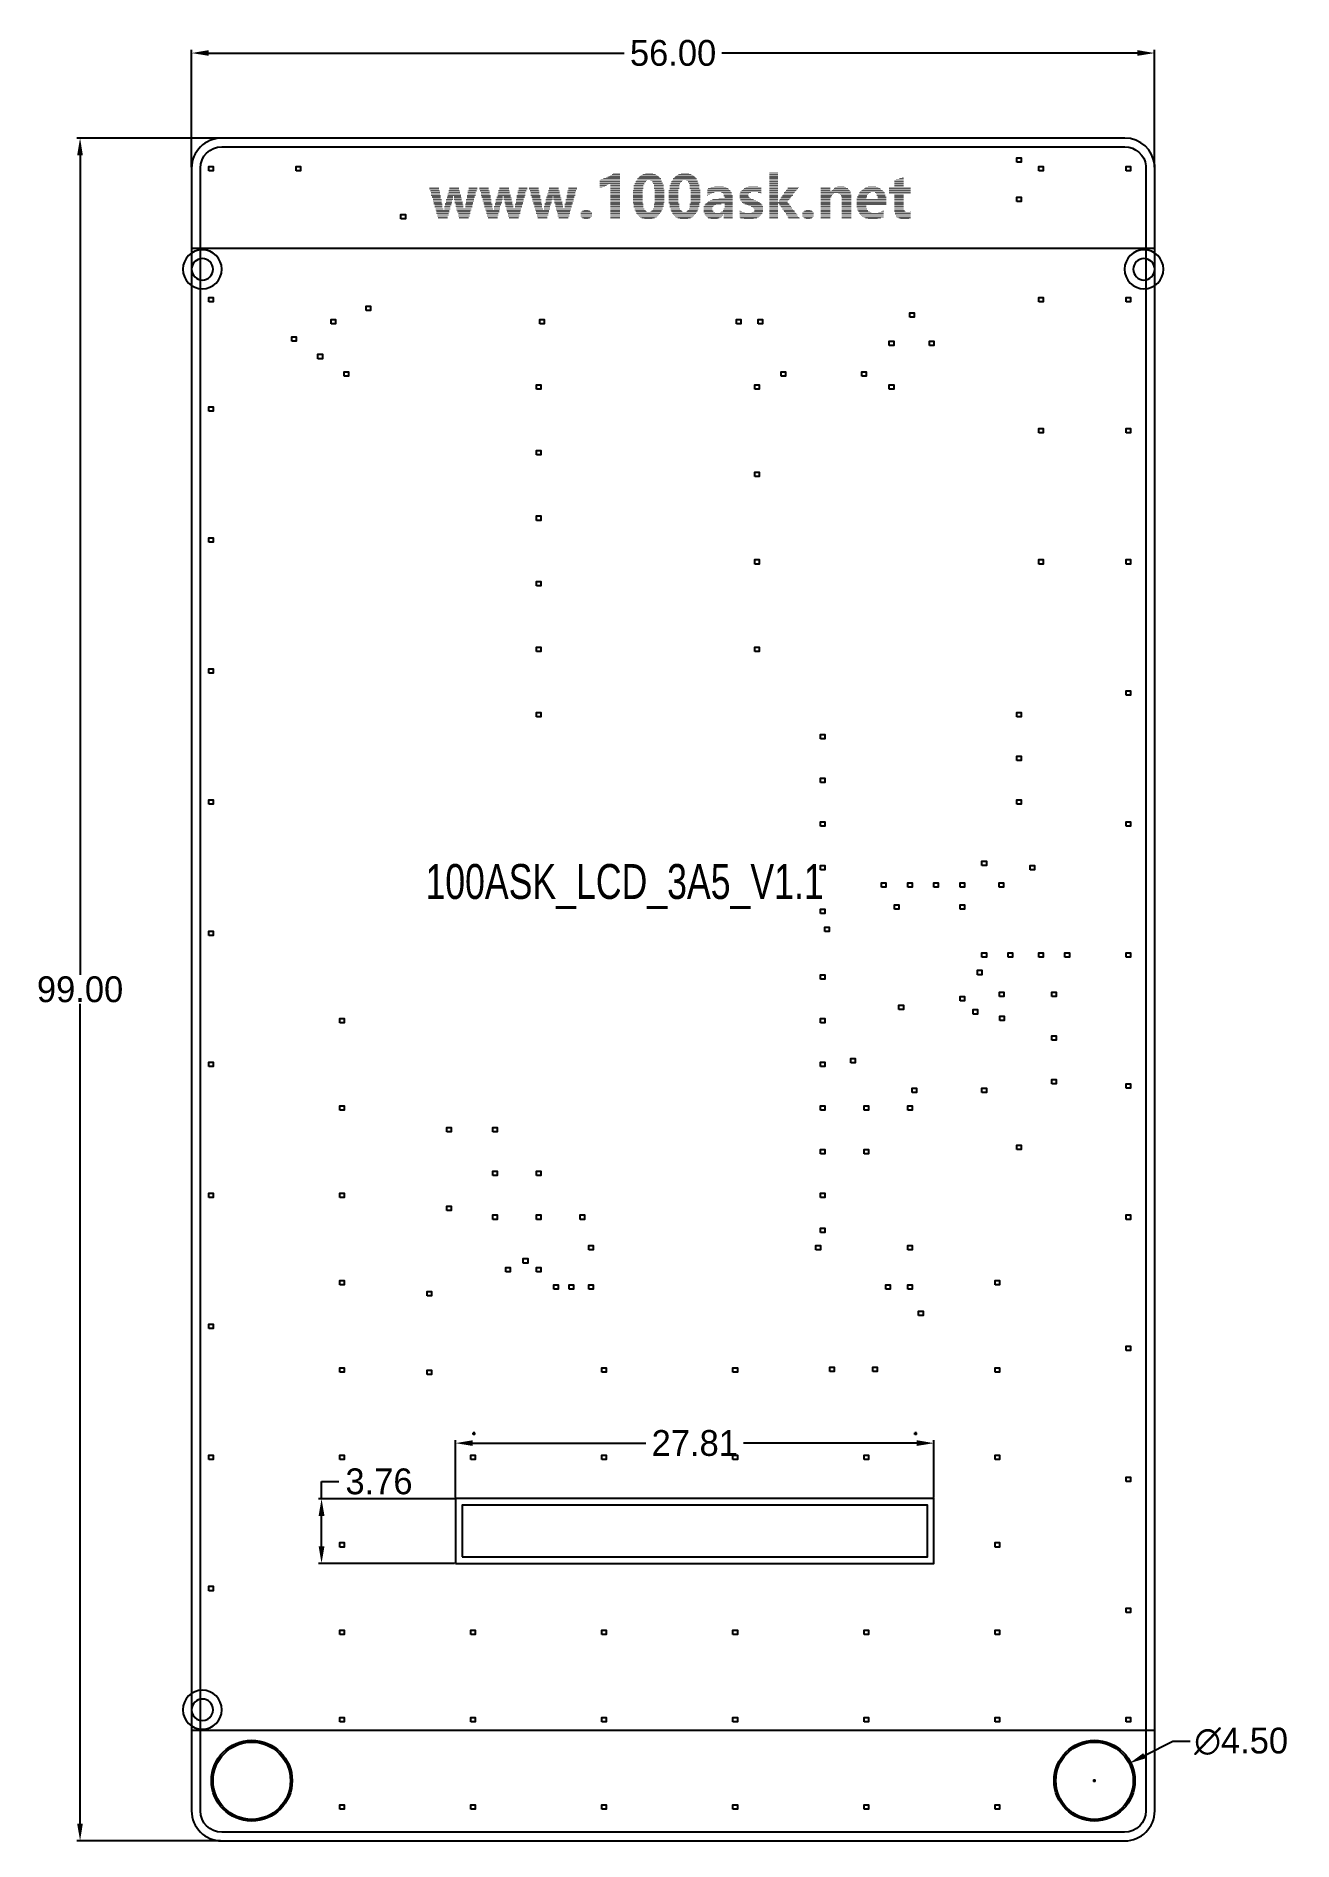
# Model space of a CAD drawing. Extents: x 141 to 214, y -7 to 98.
import ezdxf

# ---------------------------------------------------------------- set-up
doc = ezdxf.new("R2010")
doc.units = 0
doc.layers.get('0').update_dxf_attribs({"linetype": 'CONTINUOUS'})
doc.layers.get('Defpoints').update_dxf_attribs({"linetype": 'CONTINUOUS'})
doc.layers.add('ETCH_BOTTOM', color=7, linetype='CONTINUOUS')
doc.layers.add('MANUFACTURING_NCDRILL_FIGURE', color=7, linetype='CONTINUOUS')
doc.dimstyles.get("Standard").update_dxf_attribs({"dimtxt": 1.5, "dimasz": 1, "dimexe": 0.18, "dimexo": 0.0625, "dimgap": 0.09, "dimtad": 0, "dimtih": 1, "dimtoh": 1, "dimzin": 0, "dimdsep": 46, "dimtxsty": 'Standard', "dimcen": 0.09, "dimadec": 0, "dimazin": 0, "dimtfac": 1, "dimtofl": 0, "dimtmove": 0, "dimatfit": 3, "dimfxl": 0, "dimtolj": 1, "dimtzin": 0, "dimarcsym": 0})

msp = doc.modelspace()

# ---------------------------------------------------------------- texts
at = {"layer": 'ETCH_BOTTOM', "width": 0.7625}
msp.add_text('100ASK_LCD_3A5_V1.1', height=2.032, dxfattribs=at).set_placement((163.6014, 47.709658))

# ---------------------------------------------------------------- blocks, each defined once
blk = doc.blocks.new('FIGURE_SQUARE')
blk.add_lwpolyline([(-0.5, -0.5), (-0.5, 0.5), (0.5, 0.5), (0.5, -0.5)], close=True)
blk = doc.blocks.new('FIGURE_CROSS')
for points in [[(-0.5, 0), (0.5, 0)], [(0, 0.5), (0, -0.5)]]:
    blk.add_lwpolyline(points)
blk = doc.blocks.new('*D9')
at = {"color": 0, "linetype": 'Continuous', "lineweight": -2, "transparency": 16777216}
for p, q in [((150, 90.26), (150, 97.07)), ((151, 96.89), (175.16, 96.89)), ((205, 96.89), (180.84, 96.89)), ((206, 90.26), (206, 97.07))]:
    blk.add_line(p, q, dxfattribs=at)
at = {"color": 0, "linetype": 'Continuous', "transparency": 16777216}
for points in [[(151, 97.06), (151, 96.73), (150, 96.89)], [(205, 97.06), (205, 96.73), (206, 96.89)]]:
    blk.add_solid(points, dxfattribs=at)
at = {"layer": 'Defpoints', "color": 0, "linetype": 'Continuous', "transparency": 16777216}
for p in [(206, 96.89), (150, 90.2), (206, 90.2)]:
    blk.add_point(p, dxfattribs=at)
at = {"color": 0, "linetype": 'Continuous', "transparency": 16777216, "insert": (178, 96.89), "char_height": 1.5, "attachment_point": 5}
blk.add_mtext('\\A1;56.00', dxfattribs=at)
blk = doc.blocks.new('*D10')
at = {"color": 0, "linetype": 'Continuous', "lineweight": -2, "transparency": 16777216}
for p, q in [((151.69, 91.95), (143.34, 91.95)), ((143.52, 90.95), (143.52, 43.29)), ((143.52, -6.05), (143.52, 41.61)), ((151.69, -7.05), (143.34, -7.05))]:
    blk.add_line(p, q, dxfattribs=at)
at = {"color": 0, "linetype": 'Continuous', "transparency": 16777216}
for points in [[(143.35, 90.95), (143.68, 90.95), (143.52, 91.95)], [(143.35, -6.05), (143.68, -6.05), (143.52, -7.05)]]:
    blk.add_solid(points, dxfattribs=at)
at = {"layer": 'Defpoints', "color": 0, "linetype": 'Continuous', "transparency": 16777216}
for p in [(151.75, 91.95), (143.52, -7.05), (151.75, -7.05)]:
    blk.add_point(p, dxfattribs=at)
at = {"color": 0, "linetype": 'Continuous', "transparency": 16777216, "insert": (143.52, 42.45), "char_height": 1.5, "attachment_point": 5}
blk.add_mtext('\\A1;99.00', dxfattribs=at)
blk = doc.blocks.new('*D11')
at = {"color": 0, "linetype": 'Continuous', "lineweight": -2, "transparency": 16777216}
for p, q in [((207.06, -1.27), (205.41, -2.1)), ((208.06, -1.27), (207.06, -1.27)), ((202.41, -3.55), (202.59, -3.55)), ((202.5, -3.64), (202.5, -3.46))]:
    blk.add_line(p, q, dxfattribs=at)
at = {"color": 0, "linetype": 'Continuous', "transparency": 16777216}
blk.add_solid([(205.34, -1.95), (205.48, -2.25), (204.52, -2.55)], dxfattribs=at)
at = {"layer": 'Defpoints', "color": 0, "linetype": 'Continuous', "transparency": 16777216}
for p in [(204.52, -2.55), (200.49, -4.56)]:
    blk.add_point(p, dxfattribs=at)
at = {"color": 0, "linetype": 'Continuous', "transparency": 16777216, "insert": (211.03, -1.27), "char_height": 1.5, "attachment_point": 5}
blk.add_mtext('\\A1;∅4.50', dxfattribs=at)
blk = doc.blocks.new('*D12')
at = {"color": 0, "linetype": 'Continuous', "lineweight": -2, "transparency": 16777216}
for p, q in [((165.35, 12.91), (165.35, 16.25)), ((166.35, 16.07), (176.42, 16.07)), ((192.17, 16.07), (182.1, 16.07)), ((193.17, 12.91), (193.17, 16.25))]:
    blk.add_line(p, q, dxfattribs=at)
at = {"color": 0, "linetype": 'Continuous', "transparency": 16777216}
for points in [[(166.35, 16.24), (166.35, 15.91), (165.35, 16.07)], [(192.17, 16.24), (192.17, 15.91), (193.17, 16.07)]]:
    blk.add_solid(points, dxfattribs=at)
at = {"layer": 'Defpoints', "color": 0, "linetype": 'Continuous', "transparency": 16777216}
for p in [(193.17, 16.07), (165.35, 12.84), (193.17, 12.84)]:
    blk.add_point(p, dxfattribs=at)
at = {"color": 0, "linetype": 'Continuous', "transparency": 16777216, "insert": (179.26, 16.07), "char_height": 1.5, "attachment_point": 5}
blk.add_mtext('\\A1;27.81', dxfattribs=at)
blk = doc.blocks.new('*D13')
at = {"color": 0, "linetype": 'Continuous', "lineweight": -2, "transparency": 16777216}
for p, q in [((157.56, 12.84), (157.56, 13.84)), ((157.56, 13.84), (158.56, 13.84)), ((165.29, 12.84), (157.38, 12.84)), ((157.56, 10.08), (157.56, 11.84)), ((165.29, 9.08), (157.38, 9.08))]:
    blk.add_line(p, q, dxfattribs=at)
at = {"color": 0, "linetype": 'Continuous', "transparency": 16777216}
for points in [[(157.39, 11.84), (157.73, 11.84), (157.56, 12.84)], [(157.39, 10.08), (157.73, 10.08), (157.56, 9.08)]]:
    blk.add_solid(points, dxfattribs=at)
at = {"layer": 'Defpoints', "color": 0, "linetype": 'Continuous', "transparency": 16777216}
for p in [(157.56, 12.84), (165.35, 12.84), (165.35, 9.08)]:
    blk.add_point(p, dxfattribs=at)
at = {"color": 0, "linetype": 'Continuous', "transparency": 16777216, "insert": (160.9, 13.84), "char_height": 1.5, "attachment_point": 5}
blk.add_mtext('\\A1;3.76', dxfattribs=at)

# ---------------------------------------------------------------- dimensions: what is measured, and where the dimension line sits
at = {"linetype": 'Continuous'}
for base, p1, p2, picture, middle in [((206.003881, 96.892236), (150.003891, 90.195756), (206.003881, 90.195756), '*D9', (178.003886, 96.892236)), ((193.167, 16.074897), (165.354, 12.844374), (193.167, 12.844374), '*D12', (179.2605, 16.074897))]:
    dim = msp.add_linear_dim(base=base, p1=p1, p2=p2, dimstyle='Standard', dxfattribs=at)
    dim.commit()
    dim.dimension.update_dxf_attribs({"geometry": picture, "text_midpoint": middle})
for base, p1, p2, picture, middle in [((143.51808, -7.05424), (151.753875, 91.945765), (151.753875, -7.05424), '*D10', (143.51808, 42.445762)), ((157.561476, 12.844374), (165.354, 9.082354), (165.354, 12.844374), '*D13', (160.901476, 13.844374))]:
    dim = msp.add_linear_dim(base=base, p1=p1, p2=p2, angle=90, dimstyle='Standard', dxfattribs=at)
    dim.commit()
    dim.dimension.update_dxf_attribs({"geometry": picture, "text_midpoint": middle})
dim = msp.add_diameter_dim_2p(p1=(200.491977, -4.561679), p2=(204.515799, -2.546815), dimstyle='Standard', dxfattribs=at)
dim.commit()
dim.dimension.update_dxf_attribs({"geometry": '*D11', "text_midpoint": (211.027846, -1.271423), "dimtype": 163})

# ---------------------------------------------------------------- linework, layer by layer
at = {"layer": 'ETCH_BOTTOM'}
for points in [[(206.003881, 90.357249, 0.3874), (204.261339, 91.945765), (151.753875, 91.945765, 0.414213), (150.003891, 90.195756), (150.003891, -5.304231, 0.414213), (151.753875, -7.05424), (204.253897, -7.05424, 0.414213), (206.003881, -5.304231)], [(151.753875, -6.54624, -0.414206), (150.511891, -5.304257), (150.511891, 90.195781, -0.414207), (151.753875, 91.437765), (204.261339, 91.437765, -0.382435), (205.495881, 90.331747), (205.495881, -5.304257, -0.414206), (204.253897, -6.54624)], [(150.628883, 83.187769, 1), (150.628886, 85.453756, 1)], [(205.378888, 83.187769, 1), (205.378882, 85.453756, 1)], [(151.253876, 84.320761, 1), (150.003893, 84.320764, 1)], [(206.003881, 84.320761, 1), (204.753889, 84.320764, 1)], [(151.761876, 0.570763, 1), (149.495893, 0.570761, 1)], [(151.253876, 0.570763, 1), (150.003893, 0.570761, 1)]]:
    msp.add_lwpolyline(points, format="xyb", close=True, dxfattribs=at)
for points in [[(173.736, 89.4842, 0.0254, 0.0254, 0), (174.9044, 89.4842, 0.0254, 0.0254, 0)], [(173.736, 89.4334, 0.0254, 0.0254, 0), (174.9044, 89.4334, 0.0254, 0.0254, 0)], [(173.736, 89.3826, 0.0254, 0.0254, 0), (174.9044, 89.3826, 0.0254, 0.0254, 0)], [(173.736, 89.3318, 0.0254, 0.0254, 0), (174.9044, 89.3318, 0.0254, 0.0254, 0)], [(173.736, 89.281, 0.0254, 0.0254, 0), (174.9044, 89.281, 0.0254, 0.0254, 0)], [(173.736, 89.2302, 0.0254, 0.0254, 0), (174.244, 89.2302, 0.0254, 0.0254, 0)], [(173.736, 89.1794, 0.0254, 0.0254, 0), (174.1424, 89.1794, 0.0254, 0.0254, 0)], [(173.7868, 89.535, 0.0254, 0.0254, 0), (174.9044, 89.535, 0.0254, 0.0254, 0)], [(173.9392, 89.5858, 0.0254, 0.0254, 0), (174.9044, 89.5858, 0.0254, 0.0254, 0)], [(174.0916, 89.6366, 0.0254, 0.0254, 0), (174.9044, 89.6366, 0.0254, 0.0254, 0)], [(174.1932, 89.6874, 0.0254, 0.0254, 0), (174.9044, 89.6874, 0.0254, 0.0254, 0)], [(174.2948, 89.7382, 0.0254, 0.0254, 0), (174.9044, 89.7382, 0.0254, 0.0254, 0)], [(174.3456, 89.789, 0.0254, 0.0254, 0), (174.9044, 89.789, 0.0254, 0.0254, 0)], [(174.3456, 89.2302, 0.0254, 0.0254, 0), (174.9044, 89.2302, 0.0254, 0.0254, 0)], [(174.3456, 89.1794, 0.0254, 0.0254, 0), (174.9044, 89.1794, 0.0254, 0.0254, 0)], [(174.4472, 89.8398, 0.0254, 0.0254, 0), (174.9044, 89.8398, 0.0254, 0.0254, 0)], [(174.498, 89.8906, 0.0254, 0.0254, 0), (174.9044, 89.8906, 0.0254, 0.0254, 0)], [(175.7172, 89.1794, 0.0254, 0.0254, 0), (176.276, 89.1794, 0.0254, 0.0254, 0)], [(175.768, 89.3318, 0.0254, 0.0254, 0), (176.3268, 89.3318, 0.0254, 0.0254, 0)], [(175.768, 89.281, 0.0254, 0.0254, 0), (176.3268, 89.281, 0.0254, 0.0254, 0)], [(175.768, 89.2302, 0.0254, 0.0254, 0), (176.3268, 89.2302, 0.0254, 0.0254, 0)], [(175.8188, 89.4334, 0.0254, 0.0254, 0), (176.4284, 89.4334, 0.0254, 0.0254, 0)], [(175.8188, 89.3826, 0.0254, 0.0254, 0), (176.3776, 89.3826, 0.0254, 0.0254, 0)], [(175.8696, 89.4842, 0.0254, 0.0254, 0), (176.4792, 89.4842, 0.0254, 0.0254, 0)], [(175.9204, 89.5858, 0.0254, 0.0254, 0), (177.292, 89.5858, 0.0254, 0.0254, 0)], [(175.9204, 89.535, 0.0254, 0.0254, 0), (177.292, 89.535, 0.0254, 0.0254, 0)], [(175.9712, 89.6366, 0.0254, 0.0254, 0), (177.2412, 89.6366, 0.0254, 0.0254, 0)], [(176.022, 89.6874, 0.0254, 0.0254, 0), (177.1904, 89.6874, 0.0254, 0.0254, 0)], [(176.0728, 89.7382, 0.0254, 0.0254, 0), (177.1396, 89.7382, 0.0254, 0.0254, 0)], [(176.1236, 89.789, 0.0254, 0.0254, 0), (177.0888, 89.789, 0.0254, 0.0254, 0)], [(176.2252, 89.8398, 0.0254, 0.0254, 0), (176.9872, 89.8398, 0.0254, 0.0254, 0)], [(176.3776, 89.8906, 0.0254, 0.0254, 0), (176.8348, 89.8906, 0.0254, 0.0254, 0)], [(176.6824, 89.4842, 0.0254, 0.0254, 0), (177.3428, 89.4842, 0.0254, 0.0254, 0)], [(176.784, 89.4334, 0.0254, 0.0254, 0), (177.3428, 89.4334, 0.0254, 0.0254, 0)], [(176.784, 89.3826, 0.0254, 0.0254, 0), (177.3936, 89.3826, 0.0254, 0.0254, 0)], [(176.8348, 89.3318, 0.0254, 0.0254, 0), (177.3936, 89.3318, 0.0254, 0.0254, 0)], [(176.8348, 89.281, 0.0254, 0.0254, 0), (177.3936, 89.281, 0.0254, 0.0254, 0)], [(176.8856, 89.2302, 0.0254, 0.0254, 0), (177.4444, 89.2302, 0.0254, 0.0254, 0)], [(176.8856, 89.1794, 0.0254, 0.0254, 0), (177.4444, 89.1794, 0.0254, 0.0254, 0)], [(177.8, 89.1794, 0.0254, 0.0254, 0), (178.3588, 89.1794, 0.0254, 0.0254, 0)], [(177.8508, 89.3318, 0.0254, 0.0254, 0), (178.4096, 89.3318, 0.0254, 0.0254, 0)], [(177.8508, 89.281, 0.0254, 0.0254, 0), (178.4096, 89.281, 0.0254, 0.0254, 0)], [(177.8508, 89.2302, 0.0254, 0.0254, 0), (178.4096, 89.2302, 0.0254, 0.0254, 0)], [(177.9016, 89.4334, 0.0254, 0.0254, 0), (178.5112, 89.4334, 0.0254, 0.0254, 0)], [(177.9016, 89.3826, 0.0254, 0.0254, 0), (178.4604, 89.3826, 0.0254, 0.0254, 0)], [(177.9524, 89.4842, 0.0254, 0.0254, 0), (178.562, 89.4842, 0.0254, 0.0254, 0)], [(178.0032, 89.5858, 0.0254, 0.0254, 0), (179.3748, 89.5858, 0.0254, 0.0254, 0)], [(178.0032, 89.535, 0.0254, 0.0254, 0), (179.3748, 89.535, 0.0254, 0.0254, 0)], [(178.054, 89.6366, 0.0254, 0.0254, 0), (179.324, 89.6366, 0.0254, 0.0254, 0)], [(178.1048, 89.6874, 0.0254, 0.0254, 0), (179.2732, 89.6874, 0.0254, 0.0254, 0)], [(178.1556, 89.7382, 0.0254, 0.0254, 0), (179.2224, 89.7382, 0.0254, 0.0254, 0)], [(178.2064, 89.789, 0.0254, 0.0254, 0), (179.1716, 89.789, 0.0254, 0.0254, 0)], [(178.308, 89.8398, 0.0254, 0.0254, 0), (179.07, 89.8398, 0.0254, 0.0254, 0)], [(178.4604, 89.8906, 0.0254, 0.0254, 0), (178.9176, 89.8906, 0.0254, 0.0254, 0)], [(178.7652, 89.4842, 0.0254, 0.0254, 0), (179.4256, 89.4842, 0.0254, 0.0254, 0)], [(178.8668, 89.4334, 0.0254, 0.0254, 0), (179.4256, 89.4334, 0.0254, 0.0254, 0)], [(178.8668, 89.3826, 0.0254, 0.0254, 0), (179.4764, 89.3826, 0.0254, 0.0254, 0)], [(178.9176, 89.3318, 0.0254, 0.0254, 0), (179.4764, 89.3318, 0.0254, 0.0254, 0)], [(178.9176, 89.281, 0.0254, 0.0254, 0), (179.4764, 89.281, 0.0254, 0.0254, 0)], [(178.9684, 89.2302, 0.0254, 0.0254, 0), (179.5272, 89.2302, 0.0254, 0.0254, 0)], [(178.9684, 89.1794, 0.0254, 0.0254, 0), (179.5272, 89.1794, 0.0254, 0.0254, 0)], [(183.5912, 89.9414, 0.0254, 0.0254, 0), (184.0992, 89.9414, 0.0254, 0.0254, 0)], [(183.5912, 89.8906, 0.0254, 0.0254, 0), (184.0992, 89.8906, 0.0254, 0.0254, 0)], [(183.5912, 89.8398, 0.0254, 0.0254, 0), (184.0992, 89.8398, 0.0254, 0.0254, 0)], [(183.5912, 89.789, 0.0254, 0.0254, 0), (184.0992, 89.789, 0.0254, 0.0254, 0)], [(183.5912, 89.7382, 0.0254, 0.0254, 0), (184.0992, 89.7382, 0.0254, 0.0254, 0)], [(183.5912, 89.6874, 0.0254, 0.0254, 0), (184.0992, 89.6874, 0.0254, 0.0254, 0)], [(183.5912, 89.6366, 0.0254, 0.0254, 0), (184.0992, 89.6366, 0.0254, 0.0254, 0)], [(183.5912, 89.5858, 0.0254, 0.0254, 0), (184.0992, 89.5858, 0.0254, 0.0254, 0)], [(183.5912, 89.535, 0.0254, 0.0254, 0), (184.0992, 89.535, 0.0254, 0.0254, 0)], [(183.5912, 89.4842, 0.0254, 0.0254, 0), (184.0992, 89.4842, 0.0254, 0.0254, 0)], [(183.5912, 89.4334, 0.0254, 0.0254, 0), (184.0992, 89.4334, 0.0254, 0.0254, 0)], [(183.5912, 89.3826, 0.0254, 0.0254, 0), (184.0992, 89.3826, 0.0254, 0.0254, 0)], [(183.5912, 89.3318, 0.0254, 0.0254, 0), (184.0992, 89.3318, 0.0254, 0.0254, 0)], [(183.5912, 89.281, 0.0254, 0.0254, 0), (184.0992, 89.281, 0.0254, 0.0254, 0)], [(183.5912, 89.2302, 0.0254, 0.0254, 0), (184.0992, 89.2302, 0.0254, 0.0254, 0)], [(183.5912, 89.1794, 0.0254, 0.0254, 0), (184.0992, 89.1794, 0.0254, 0.0254, 0)], [(190.8556, 89.4842, 0.0254, 0.0254, 0), (191.4144, 89.4842, 0.0254, 0.0254, 0)], [(190.8556, 89.4334, 0.0254, 0.0254, 0), (191.4144, 89.4334, 0.0254, 0.0254, 0)], [(190.8556, 89.3826, 0.0254, 0.0254, 0), (191.4144, 89.3826, 0.0254, 0.0254, 0)], [(190.8556, 89.3318, 0.0254, 0.0254, 0), (191.4144, 89.3318, 0.0254, 0.0254, 0)], [(190.8556, 89.281, 0.0254, 0.0254, 0), (191.4144, 89.281, 0.0254, 0.0254, 0)], [(190.8556, 89.2302, 0.0254, 0.0254, 0), (191.4144, 89.2302, 0.0254, 0.0254, 0)], [(190.8556, 89.1794, 0.0254, 0.0254, 0), (191.4144, 89.1794, 0.0254, 0.0254, 0)], [(190.9572, 89.535, 0.0254, 0.0254, 0), (191.4144, 89.535, 0.0254, 0.0254, 0)], [(191.1604, 89.5858, 0.0254, 0.0254, 0), (191.4144, 89.5858, 0.0254, 0.0254, 0)], [(191.3128, 89.6366, 0.0254, 0.0254, 0), (191.4144, 89.6366, 0.0254, 0.0254, 0)], [(163.83, 89.0778, 0.0254, 0.0254, 0), (164.3888, 89.0778, 0.0254, 0.0254, 0)], [(163.83, 89.027, 0.0254, 0.0254, 0), (164.3888, 89.027, 0.0254, 0.0254, 0)], [(163.83, 88.9762, 0.0254, 0.0254, 0), (164.3888, 88.9762, 0.0254, 0.0254, 0)], [(163.8808, 88.9254, 0.0254, 0.0254, 0), (164.3888, 88.9254, 0.0254, 0.0254, 0)], [(163.8808, 88.8746, 0.0254, 0.0254, 0), (164.4396, 88.8746, 0.0254, 0.0254, 0)], [(163.8808, 88.8238, 0.0254, 0.0254, 0), (164.4396, 88.8238, 0.0254, 0.0254, 0)], [(163.9316, 88.773, 0.0254, 0.0254, 0), (164.4396, 88.773, 0.0254, 0.0254, 0)], [(163.9316, 88.7222, 0.0254, 0.0254, 0), (164.4396, 88.7222, 0.0254, 0.0254, 0)], [(163.9316, 88.6714, 0.0254, 0.0254, 0), (164.4396, 88.6714, 0.0254, 0.0254, 0)], [(163.9316, 88.6206, 0.0254, 0.0254, 0), (164.4904, 88.6206, 0.0254, 0.0254, 0)], [(163.9824, 88.5698, 0.0254, 0.0254, 0), (164.4904, 88.5698, 0.0254, 0.0254, 0)], [(163.9824, 88.519, 0.0254, 0.0254, 0), (164.4904, 88.519, 0.0254, 0.0254, 0)], [(163.9824, 88.4682, 0.0254, 0.0254, 0), (164.4904, 88.4682, 0.0254, 0.0254, 0)], [(164.0332, 88.4174, 0.0254, 0.0254, 0), (164.4904, 88.4174, 0.0254, 0.0254, 0)], [(164.0332, 88.3666, 0.0254, 0.0254, 0), (164.5412, 88.3666, 0.0254, 0.0254, 0)], [(164.0332, 88.3158, 0.0254, 0.0254, 0), (164.5412, 88.3158, 0.0254, 0.0254, 0)], [(164.0332, 88.265, 0.0254, 0.0254, 0), (164.5412, 88.265, 0.0254, 0.0254, 0)], [(164.084, 88.2142, 0.0254, 0.0254, 0), (164.5412, 88.2142, 0.0254, 0.0254, 0)], [(164.084, 88.1634, 0.0254, 0.0254, 0), (164.5412, 88.1634, 0.0254, 0.0254, 0)], [(164.7444, 88.1634, 0.0254, 0.0254, 0), (165.1508, 88.1634, 0.0254, 0.0254, 0)], [(164.7952, 88.3666, 0.0254, 0.0254, 0), (165.2016, 88.3666, 0.0254, 0.0254, 0)], [(164.7952, 88.3158, 0.0254, 0.0254, 0), (165.1508, 88.3158, 0.0254, 0.0254, 0)], [(164.7952, 88.265, 0.0254, 0.0254, 0), (165.1508, 88.265, 0.0254, 0.0254, 0)], [(164.7952, 88.2142, 0.0254, 0.0254, 0), (165.1508, 88.2142, 0.0254, 0.0254, 0)], [(164.846, 88.519, 0.0254, 0.0254, 0), (165.2016, 88.519, 0.0254, 0.0254, 0)], [(164.846, 88.4682, 0.0254, 0.0254, 0), (165.2016, 88.4682, 0.0254, 0.0254, 0)], [(164.846, 88.4174, 0.0254, 0.0254, 0), (165.2016, 88.4174, 0.0254, 0.0254, 0)], [(164.8968, 88.7222, 0.0254, 0.0254, 0), (165.608, 88.7222, 0.0254, 0.0254, 0)], [(164.8968, 88.6714, 0.0254, 0.0254, 0), (165.6588, 88.6714, 0.0254, 0.0254, 0)], [(164.8968, 88.6206, 0.0254, 0.0254, 0), (165.6588, 88.6206, 0.0254, 0.0254, 0)], [(164.8968, 88.5698, 0.0254, 0.0254, 0), (165.2016, 88.5698, 0.0254, 0.0254, 0)], [(164.9476, 88.9254, 0.0254, 0.0254, 0), (165.5572, 88.9254, 0.0254, 0.0254, 0)], [(164.9476, 88.8746, 0.0254, 0.0254, 0), (165.608, 88.8746, 0.0254, 0.0254, 0)], [(164.9476, 88.8238, 0.0254, 0.0254, 0), (165.608, 88.8238, 0.0254, 0.0254, 0)], [(164.9476, 88.773, 0.0254, 0.0254, 0), (165.608, 88.773, 0.0254, 0.0254, 0)], [(164.9984, 89.0778, 0.0254, 0.0254, 0), (165.5572, 89.0778, 0.0254, 0.0254, 0)], [(164.9984, 89.027, 0.0254, 0.0254, 0), (165.5572, 89.027, 0.0254, 0.0254, 0)], [(164.9984, 88.9762, 0.0254, 0.0254, 0), (165.5572, 88.9762, 0.0254, 0.0254, 0)], [(165.2524, 88.5698, 0.0254, 0.0254, 0), (165.6588, 88.5698, 0.0254, 0.0254, 0)], [(165.2524, 88.519, 0.0254, 0.0254, 0), (165.6588, 88.519, 0.0254, 0.0254, 0)], [(165.2524, 88.4682, 0.0254, 0.0254, 0), (165.7096, 88.4682, 0.0254, 0.0254, 0)], [(165.2524, 88.4174, 0.0254, 0.0254, 0), (165.7096, 88.4174, 0.0254, 0.0254, 0)], [(165.2524, 88.3666, 0.0254, 0.0254, 0), (165.7096, 88.3666, 0.0254, 0.0254, 0)], [(165.3032, 88.3158, 0.0254, 0.0254, 0), (165.7096, 88.3158, 0.0254, 0.0254, 0)], [(165.3032, 88.265, 0.0254, 0.0254, 0), (165.7604, 88.265, 0.0254, 0.0254, 0)], [(165.3032, 88.2142, 0.0254, 0.0254, 0), (165.7604, 88.2142, 0.0254, 0.0254, 0)], [(165.3032, 88.1634, 0.0254, 0.0254, 0), (165.7604, 88.1634, 0.0254, 0.0254, 0)], [(165.9636, 88.3666, 0.0254, 0.0254, 0), (166.4208, 88.3666, 0.0254, 0.0254, 0)], [(165.9636, 88.3158, 0.0254, 0.0254, 0), (166.4208, 88.3158, 0.0254, 0.0254, 0)], [(165.9636, 88.265, 0.0254, 0.0254, 0), (166.4208, 88.265, 0.0254, 0.0254, 0)], [(165.9636, 88.2142, 0.0254, 0.0254, 0), (166.37, 88.2142, 0.0254, 0.0254, 0)], [(165.9636, 88.1634, 0.0254, 0.0254, 0), (166.37, 88.1634, 0.0254, 0.0254, 0)], [(166.0144, 88.6206, 0.0254, 0.0254, 0), (166.5224, 88.6206, 0.0254, 0.0254, 0)], [(166.0144, 88.5698, 0.0254, 0.0254, 0), (166.4716, 88.5698, 0.0254, 0.0254, 0)], [(166.0144, 88.519, 0.0254, 0.0254, 0), (166.4716, 88.519, 0.0254, 0.0254, 0)], [(166.0144, 88.4682, 0.0254, 0.0254, 0), (166.4716, 88.4682, 0.0254, 0.0254, 0)], [(166.0144, 88.4174, 0.0254, 0.0254, 0), (166.4208, 88.4174, 0.0254, 0.0254, 0)], [(166.0652, 88.8746, 0.0254, 0.0254, 0), (166.5732, 88.8746, 0.0254, 0.0254, 0)], [(166.0652, 88.8238, 0.0254, 0.0254, 0), (166.5732, 88.8238, 0.0254, 0.0254, 0)], [(166.0652, 88.773, 0.0254, 0.0254, 0), (166.5224, 88.773, 0.0254, 0.0254, 0)], [(166.0652, 88.7222, 0.0254, 0.0254, 0), (166.5224, 88.7222, 0.0254, 0.0254, 0)], [(166.0652, 88.6714, 0.0254, 0.0254, 0), (166.5224, 88.6714, 0.0254, 0.0254, 0)], [(166.116, 89.0778, 0.0254, 0.0254, 0), (166.624, 89.0778, 0.0254, 0.0254, 0)], [(166.116, 89.027, 0.0254, 0.0254, 0), (166.624, 89.027, 0.0254, 0.0254, 0)], [(166.116, 88.9762, 0.0254, 0.0254, 0), (166.624, 88.9762, 0.0254, 0.0254, 0)], [(166.116, 88.9254, 0.0254, 0.0254, 0), (166.5732, 88.9254, 0.0254, 0.0254, 0)], [(166.7256, 89.0778, 0.0254, 0.0254, 0), (167.2844, 89.0778, 0.0254, 0.0254, 0)], [(166.7256, 89.027, 0.0254, 0.0254, 0), (167.2844, 89.027, 0.0254, 0.0254, 0)], [(166.7256, 88.9762, 0.0254, 0.0254, 0), (167.2844, 88.9762, 0.0254, 0.0254, 0)], [(166.7764, 88.9254, 0.0254, 0.0254, 0), (167.2844, 88.9254, 0.0254, 0.0254, 0)], [(166.7764, 88.8746, 0.0254, 0.0254, 0), (167.3352, 88.8746, 0.0254, 0.0254, 0)], [(166.7764, 88.8238, 0.0254, 0.0254, 0), (167.3352, 88.8238, 0.0254, 0.0254, 0)], [(166.8272, 88.773, 0.0254, 0.0254, 0), (167.3352, 88.773, 0.0254, 0.0254, 0)], [(166.8272, 88.7222, 0.0254, 0.0254, 0), (167.3352, 88.7222, 0.0254, 0.0254, 0)], [(166.8272, 88.6714, 0.0254, 0.0254, 0), (167.3352, 88.6714, 0.0254, 0.0254, 0)], [(166.8272, 88.6206, 0.0254, 0.0254, 0), (167.386, 88.6206, 0.0254, 0.0254, 0)], [(166.878, 88.5698, 0.0254, 0.0254, 0), (167.386, 88.5698, 0.0254, 0.0254, 0)], [(166.878, 88.519, 0.0254, 0.0254, 0), (167.386, 88.519, 0.0254, 0.0254, 0)], [(166.878, 88.4682, 0.0254, 0.0254, 0), (167.386, 88.4682, 0.0254, 0.0254, 0)], [(166.9288, 88.4174, 0.0254, 0.0254, 0), (167.386, 88.4174, 0.0254, 0.0254, 0)], [(166.9288, 88.3666, 0.0254, 0.0254, 0), (167.4368, 88.3666, 0.0254, 0.0254, 0)], [(166.9288, 88.3158, 0.0254, 0.0254, 0), (167.4368, 88.3158, 0.0254, 0.0254, 0)], [(166.9288, 88.265, 0.0254, 0.0254, 0), (167.4368, 88.265, 0.0254, 0.0254, 0)], [(166.9796, 88.2142, 0.0254, 0.0254, 0), (167.4368, 88.2142, 0.0254, 0.0254, 0)], [(166.9796, 88.1634, 0.0254, 0.0254, 0), (167.4368, 88.1634, 0.0254, 0.0254, 0)], [(167.64, 88.1634, 0.0254, 0.0254, 0), (168.0464, 88.1634, 0.0254, 0.0254, 0)], [(167.6908, 88.3666, 0.0254, 0.0254, 0), (168.0972, 88.3666, 0.0254, 0.0254, 0)], [(167.6908, 88.3158, 0.0254, 0.0254, 0), (168.0464, 88.3158, 0.0254, 0.0254, 0)], [(167.6908, 88.265, 0.0254, 0.0254, 0), (168.0464, 88.265, 0.0254, 0.0254, 0)], [(167.6908, 88.2142, 0.0254, 0.0254, 0), (168.0464, 88.2142, 0.0254, 0.0254, 0)], [(167.7416, 88.519, 0.0254, 0.0254, 0), (168.0972, 88.519, 0.0254, 0.0254, 0)], [(167.7416, 88.4682, 0.0254, 0.0254, 0), (168.0972, 88.4682, 0.0254, 0.0254, 0)], [(167.7416, 88.4174, 0.0254, 0.0254, 0), (168.0972, 88.4174, 0.0254, 0.0254, 0)], [(167.7924, 88.7222, 0.0254, 0.0254, 0), (168.5036, 88.7222, 0.0254, 0.0254, 0)], [(167.7924, 88.6714, 0.0254, 0.0254, 0), (168.5544, 88.6714, 0.0254, 0.0254, 0)], [(167.7924, 88.6206, 0.0254, 0.0254, 0), (168.5544, 88.6206, 0.0254, 0.0254, 0)], [(167.7924, 88.5698, 0.0254, 0.0254, 0), (168.0972, 88.5698, 0.0254, 0.0254, 0)], [(167.8432, 88.9254, 0.0254, 0.0254, 0), (168.4528, 88.9254, 0.0254, 0.0254, 0)], [(167.8432, 88.8746, 0.0254, 0.0254, 0), (168.5036, 88.8746, 0.0254, 0.0254, 0)], [(167.8432, 88.8238, 0.0254, 0.0254, 0), (168.5036, 88.8238, 0.0254, 0.0254, 0)], [(167.8432, 88.773, 0.0254, 0.0254, 0), (168.5036, 88.773, 0.0254, 0.0254, 0)], [(167.894, 89.0778, 0.0254, 0.0254, 0), (168.4528, 89.0778, 0.0254, 0.0254, 0)], [(167.894, 89.027, 0.0254, 0.0254, 0), (168.4528, 89.027, 0.0254, 0.0254, 0)], [(167.894, 88.9762, 0.0254, 0.0254, 0), (168.4528, 88.9762, 0.0254, 0.0254, 0)], [(168.148, 88.5698, 0.0254, 0.0254, 0), (168.5544, 88.5698, 0.0254, 0.0254, 0)], [(168.148, 88.519, 0.0254, 0.0254, 0), (168.5544, 88.519, 0.0254, 0.0254, 0)], [(168.148, 88.4682, 0.0254, 0.0254, 0), (168.6052, 88.4682, 0.0254, 0.0254, 0)], [(168.148, 88.4174, 0.0254, 0.0254, 0), (168.6052, 88.4174, 0.0254, 0.0254, 0)], [(168.148, 88.3666, 0.0254, 0.0254, 0), (168.6052, 88.3666, 0.0254, 0.0254, 0)], [(168.1988, 88.3158, 0.0254, 0.0254, 0), (168.6052, 88.3158, 0.0254, 0.0254, 0)], [(168.1988, 88.265, 0.0254, 0.0254, 0), (168.656, 88.265, 0.0254, 0.0254, 0)], [(168.1988, 88.2142, 0.0254, 0.0254, 0), (168.656, 88.2142, 0.0254, 0.0254, 0)], [(168.1988, 88.1634, 0.0254, 0.0254, 0), (168.656, 88.1634, 0.0254, 0.0254, 0)], [(168.8592, 88.3666, 0.0254, 0.0254, 0), (169.3164, 88.3666, 0.0254, 0.0254, 0)], [(168.8592, 88.3158, 0.0254, 0.0254, 0), (169.3164, 88.3158, 0.0254, 0.0254, 0)], [(168.8592, 88.265, 0.0254, 0.0254, 0), (169.3164, 88.265, 0.0254, 0.0254, 0)], [(168.8592, 88.2142, 0.0254, 0.0254, 0), (169.2656, 88.2142, 0.0254, 0.0254, 0)], [(168.8592, 88.1634, 0.0254, 0.0254, 0), (169.2656, 88.1634, 0.0254, 0.0254, 0)], [(168.91, 88.6206, 0.0254, 0.0254, 0), (169.418, 88.6206, 0.0254, 0.0254, 0)], [(168.91, 88.5698, 0.0254, 0.0254, 0), (169.3672, 88.5698, 0.0254, 0.0254, 0)], [(168.91, 88.519, 0.0254, 0.0254, 0), (169.3672, 88.519, 0.0254, 0.0254, 0)], [(168.91, 88.4682, 0.0254, 0.0254, 0), (169.3672, 88.4682, 0.0254, 0.0254, 0)], [(168.91, 88.4174, 0.0254, 0.0254, 0), (169.3164, 88.4174, 0.0254, 0.0254, 0)], [(168.9608, 88.8746, 0.0254, 0.0254, 0), (169.4688, 88.8746, 0.0254, 0.0254, 0)], [(168.9608, 88.8238, 0.0254, 0.0254, 0), (169.4688, 88.8238, 0.0254, 0.0254, 0)], [(168.9608, 88.773, 0.0254, 0.0254, 0), (169.418, 88.773, 0.0254, 0.0254, 0)], [(168.9608, 88.7222, 0.0254, 0.0254, 0), (169.418, 88.7222, 0.0254, 0.0254, 0)], [(168.9608, 88.6714, 0.0254, 0.0254, 0), (169.418, 88.6714, 0.0254, 0.0254, 0)], [(169.0116, 89.0778, 0.0254, 0.0254, 0), (169.5196, 89.0778, 0.0254, 0.0254, 0)], [(169.0116, 89.027, 0.0254, 0.0254, 0), (169.5196, 89.027, 0.0254, 0.0254, 0)], [(169.0116, 88.9762, 0.0254, 0.0254, 0), (169.5196, 88.9762, 0.0254, 0.0254, 0)], [(169.0116, 88.9254, 0.0254, 0.0254, 0), (169.4688, 88.9254, 0.0254, 0.0254, 0)], [(169.6212, 89.0778, 0.0254, 0.0254, 0), (170.18, 89.0778, 0.0254, 0.0254, 0)], [(169.6212, 89.027, 0.0254, 0.0254, 0), (170.18, 89.027, 0.0254, 0.0254, 0)], [(169.6212, 88.9762, 0.0254, 0.0254, 0), (170.18, 88.9762, 0.0254, 0.0254, 0)], [(169.672, 88.9254, 0.0254, 0.0254, 0), (170.18, 88.9254, 0.0254, 0.0254, 0)], [(169.672, 88.8746, 0.0254, 0.0254, 0), (170.2308, 88.8746, 0.0254, 0.0254, 0)], [(169.672, 88.8238, 0.0254, 0.0254, 0), (170.2308, 88.8238, 0.0254, 0.0254, 0)], [(169.7228, 88.773, 0.0254, 0.0254, 0), (170.2308, 88.773, 0.0254, 0.0254, 0)], [(169.7228, 88.7222, 0.0254, 0.0254, 0), (170.2308, 88.7222, 0.0254, 0.0254, 0)], [(169.7228, 88.6714, 0.0254, 0.0254, 0), (170.2308, 88.6714, 0.0254, 0.0254, 0)], [(169.7228, 88.6206, 0.0254, 0.0254, 0), (170.2816, 88.6206, 0.0254, 0.0254, 0)], [(169.7736, 88.5698, 0.0254, 0.0254, 0), (170.2816, 88.5698, 0.0254, 0.0254, 0)], [(169.7736, 88.519, 0.0254, 0.0254, 0), (170.2816, 88.519, 0.0254, 0.0254, 0)], [(169.7736, 88.4682, 0.0254, 0.0254, 0), (170.2816, 88.4682, 0.0254, 0.0254, 0)], [(169.8244, 88.4174, 0.0254, 0.0254, 0), (170.2816, 88.4174, 0.0254, 0.0254, 0)], [(169.8244, 88.3666, 0.0254, 0.0254, 0), (170.3324, 88.3666, 0.0254, 0.0254, 0)], [(169.8244, 88.3158, 0.0254, 0.0254, 0), (170.3324, 88.3158, 0.0254, 0.0254, 0)], [(169.8244, 88.265, 0.0254, 0.0254, 0), (170.3324, 88.265, 0.0254, 0.0254, 0)], [(169.8752, 88.2142, 0.0254, 0.0254, 0), (170.3324, 88.2142, 0.0254, 0.0254, 0)], [(169.8752, 88.1634, 0.0254, 0.0254, 0), (170.3324, 88.1634, 0.0254, 0.0254, 0)], [(170.5356, 88.1634, 0.0254, 0.0254, 0), (170.942, 88.1634, 0.0254, 0.0254, 0)], [(170.5864, 88.3666, 0.0254, 0.0254, 0), (170.9928, 88.3666, 0.0254, 0.0254, 0)], [(170.5864, 88.3158, 0.0254, 0.0254, 0), (170.942, 88.3158, 0.0254, 0.0254, 0)], [(170.5864, 88.265, 0.0254, 0.0254, 0), (170.942, 88.265, 0.0254, 0.0254, 0)], [(170.5864, 88.2142, 0.0254, 0.0254, 0), (170.942, 88.2142, 0.0254, 0.0254, 0)], [(170.6372, 88.519, 0.0254, 0.0254, 0), (170.9928, 88.519, 0.0254, 0.0254, 0)], [(170.6372, 88.4682, 0.0254, 0.0254, 0), (170.9928, 88.4682, 0.0254, 0.0254, 0)], [(170.6372, 88.4174, 0.0254, 0.0254, 0), (170.9928, 88.4174, 0.0254, 0.0254, 0)], [(170.688, 88.7222, 0.0254, 0.0254, 0), (171.3992, 88.7222, 0.0254, 0.0254, 0)], [(170.688, 88.6714, 0.0254, 0.0254, 0), (171.45, 88.6714, 0.0254, 0.0254, 0)], [(170.688, 88.6206, 0.0254, 0.0254, 0), (171.45, 88.6206, 0.0254, 0.0254, 0)], [(170.688, 88.5698, 0.0254, 0.0254, 0), (170.9928, 88.5698, 0.0254, 0.0254, 0)], [(170.7388, 88.9254, 0.0254, 0.0254, 0), (171.3484, 88.9254, 0.0254, 0.0254, 0)], [(170.7388, 88.8746, 0.0254, 0.0254, 0), (171.3992, 88.8746, 0.0254, 0.0254, 0)], [(170.7388, 88.8238, 0.0254, 0.0254, 0), (171.3992, 88.8238, 0.0254, 0.0254, 0)], [(170.7388, 88.773, 0.0254, 0.0254, 0), (171.3992, 88.773, 0.0254, 0.0254, 0)], [(170.7896, 89.0778, 0.0254, 0.0254, 0), (171.3484, 89.0778, 0.0254, 0.0254, 0)], [(170.7896, 89.027, 0.0254, 0.0254, 0), (171.3484, 89.027, 0.0254, 0.0254, 0)], [(170.7896, 88.9762, 0.0254, 0.0254, 0), (171.3484, 88.9762, 0.0254, 0.0254, 0)], [(171.0436, 88.5698, 0.0254, 0.0254, 0), (171.45, 88.5698, 0.0254, 0.0254, 0)], [(171.0436, 88.519, 0.0254, 0.0254, 0), (171.45, 88.519, 0.0254, 0.0254, 0)], [(171.0436, 88.4682, 0.0254, 0.0254, 0), (171.5008, 88.4682, 0.0254, 0.0254, 0)], [(171.0436, 88.4174, 0.0254, 0.0254, 0), (171.5008, 88.4174, 0.0254, 0.0254, 0)], [(171.0436, 88.3666, 0.0254, 0.0254, 0), (171.5008, 88.3666, 0.0254, 0.0254, 0)], [(171.0944, 88.3158, 0.0254, 0.0254, 0), (171.5008, 88.3158, 0.0254, 0.0254, 0)], [(171.0944, 88.265, 0.0254, 0.0254, 0), (171.5516, 88.265, 0.0254, 0.0254, 0)], [(171.0944, 88.2142, 0.0254, 0.0254, 0), (171.5516, 88.2142, 0.0254, 0.0254, 0)], [(171.0944, 88.1634, 0.0254, 0.0254, 0), (171.5516, 88.1634, 0.0254, 0.0254, 0)], [(171.7548, 88.3666, 0.0254, 0.0254, 0), (172.212, 88.3666, 0.0254, 0.0254, 0)], [(171.7548, 88.3158, 0.0254, 0.0254, 0), (172.212, 88.3158, 0.0254, 0.0254, 0)], [(171.7548, 88.265, 0.0254, 0.0254, 0), (172.212, 88.265, 0.0254, 0.0254, 0)], [(171.7548, 88.2142, 0.0254, 0.0254, 0), (172.1612, 88.2142, 0.0254, 0.0254, 0)], [(171.7548, 88.1634, 0.0254, 0.0254, 0), (172.1612, 88.1634, 0.0254, 0.0254, 0)], [(171.8056, 88.6206, 0.0254, 0.0254, 0), (172.3136, 88.6206, 0.0254, 0.0254, 0)], [(171.8056, 88.5698, 0.0254, 0.0254, 0), (172.2628, 88.5698, 0.0254, 0.0254, 0)], [(171.8056, 88.519, 0.0254, 0.0254, 0), (172.2628, 88.519, 0.0254, 0.0254, 0)], [(171.8056, 88.4682, 0.0254, 0.0254, 0), (172.2628, 88.4682, 0.0254, 0.0254, 0)], [(171.8056, 88.4174, 0.0254, 0.0254, 0), (172.212, 88.4174, 0.0254, 0.0254, 0)], [(171.8564, 88.8746, 0.0254, 0.0254, 0), (172.3644, 88.8746, 0.0254, 0.0254, 0)], [(171.8564, 88.8238, 0.0254, 0.0254, 0), (172.3644, 88.8238, 0.0254, 0.0254, 0)], [(171.8564, 88.773, 0.0254, 0.0254, 0), (172.3136, 88.773, 0.0254, 0.0254, 0)], [(171.8564, 88.7222, 0.0254, 0.0254, 0), (172.3136, 88.7222, 0.0254, 0.0254, 0)], [(171.8564, 88.6714, 0.0254, 0.0254, 0), (172.3136, 88.6714, 0.0254, 0.0254, 0)], [(171.9072, 89.0778, 0.0254, 0.0254, 0), (172.4152, 89.0778, 0.0254, 0.0254, 0)], [(171.9072, 89.027, 0.0254, 0.0254, 0), (172.4152, 89.027, 0.0254, 0.0254, 0)], [(171.9072, 88.9762, 0.0254, 0.0254, 0), (172.4152, 88.9762, 0.0254, 0.0254, 0)], [(171.9072, 88.9254, 0.0254, 0.0254, 0), (172.3644, 88.9254, 0.0254, 0.0254, 0)], [(173.736, 89.1286, 0.0254, 0.0254, 0), (174.0408, 89.1286, 0.0254, 0.0254, 0)], [(173.736, 89.0778, 0.0254, 0.0254, 0), (173.8884, 89.0778, 0.0254, 0.0254, 0)], [(174.3456, 89.1286, 0.0254, 0.0254, 0), (174.9044, 89.1286, 0.0254, 0.0254, 0)], [(174.3456, 89.0778, 0.0254, 0.0254, 0), (174.9044, 89.0778, 0.0254, 0.0254, 0)], [(174.3456, 89.027, 0.0254, 0.0254, 0), (174.9044, 89.027, 0.0254, 0.0254, 0)], [(174.3456, 88.9762, 0.0254, 0.0254, 0), (174.9044, 88.9762, 0.0254, 0.0254, 0)], [(174.3456, 88.9254, 0.0254, 0.0254, 0), (174.9044, 88.9254, 0.0254, 0.0254, 0)], [(174.3456, 88.8746, 0.0254, 0.0254, 0), (174.9044, 88.8746, 0.0254, 0.0254, 0)], [(174.3456, 88.8238, 0.0254, 0.0254, 0), (174.9044, 88.8238, 0.0254, 0.0254, 0)], [(174.3456, 88.773, 0.0254, 0.0254, 0), (174.9044, 88.773, 0.0254, 0.0254, 0)], [(174.3456, 88.7222, 0.0254, 0.0254, 0), (174.9044, 88.7222, 0.0254, 0.0254, 0)], [(174.3456, 88.6714, 0.0254, 0.0254, 0), (174.9044, 88.6714, 0.0254, 0.0254, 0)], [(174.3456, 88.6206, 0.0254, 0.0254, 0), (174.9044, 88.6206, 0.0254, 0.0254, 0)], [(174.3456, 88.5698, 0.0254, 0.0254, 0), (174.9044, 88.5698, 0.0254, 0.0254, 0)], [(174.3456, 88.519, 0.0254, 0.0254, 0), (174.9044, 88.519, 0.0254, 0.0254, 0)], [(174.3456, 88.4682, 0.0254, 0.0254, 0), (174.9044, 88.4682, 0.0254, 0.0254, 0)], [(174.3456, 88.4174, 0.0254, 0.0254, 0), (174.9044, 88.4174, 0.0254, 0.0254, 0)], [(174.3456, 88.3666, 0.0254, 0.0254, 0), (174.9044, 88.3666, 0.0254, 0.0254, 0)], [(174.3456, 88.3158, 0.0254, 0.0254, 0), (174.9044, 88.3158, 0.0254, 0.0254, 0)], [(174.3456, 88.265, 0.0254, 0.0254, 0), (174.9044, 88.265, 0.0254, 0.0254, 0)], [(174.3456, 88.2142, 0.0254, 0.0254, 0), (174.9044, 88.2142, 0.0254, 0.0254, 0)], [(174.3456, 88.1634, 0.0254, 0.0254, 0), (174.9044, 88.1634, 0.0254, 0.0254, 0)], [(175.6664, 88.9254, 0.0254, 0.0254, 0), (176.2252, 88.9254, 0.0254, 0.0254, 0)], [(175.6664, 88.8746, 0.0254, 0.0254, 0), (176.2252, 88.8746, 0.0254, 0.0254, 0)], [(175.6664, 88.8238, 0.0254, 0.0254, 0), (176.2252, 88.8238, 0.0254, 0.0254, 0)], [(175.6664, 88.773, 0.0254, 0.0254, 0), (176.2252, 88.773, 0.0254, 0.0254, 0)], [(175.6664, 88.7222, 0.0254, 0.0254, 0), (176.2252, 88.7222, 0.0254, 0.0254, 0)], [(175.6664, 88.6714, 0.0254, 0.0254, 0), (176.2252, 88.6714, 0.0254, 0.0254, 0)], [(175.6664, 88.6206, 0.0254, 0.0254, 0), (176.2252, 88.6206, 0.0254, 0.0254, 0)], [(175.6664, 88.5698, 0.0254, 0.0254, 0), (176.2252, 88.5698, 0.0254, 0.0254, 0)], [(175.6664, 88.519, 0.0254, 0.0254, 0), (176.2252, 88.519, 0.0254, 0.0254, 0)], [(175.6664, 88.4682, 0.0254, 0.0254, 0), (176.2252, 88.4682, 0.0254, 0.0254, 0)], [(175.6664, 88.4174, 0.0254, 0.0254, 0), (176.2252, 88.4174, 0.0254, 0.0254, 0)], [(175.6664, 88.3666, 0.0254, 0.0254, 0), (176.2252, 88.3666, 0.0254, 0.0254, 0)], [(175.6664, 88.3158, 0.0254, 0.0254, 0), (176.2252, 88.3158, 0.0254, 0.0254, 0)], [(175.6664, 88.265, 0.0254, 0.0254, 0), (176.2252, 88.265, 0.0254, 0.0254, 0)], [(175.6664, 88.2142, 0.0254, 0.0254, 0), (176.2252, 88.2142, 0.0254, 0.0254, 0)], [(175.6664, 88.1634, 0.0254, 0.0254, 0), (176.2252, 88.1634, 0.0254, 0.0254, 0)], [(175.7172, 89.1286, 0.0254, 0.0254, 0), (176.276, 89.1286, 0.0254, 0.0254, 0)], [(175.7172, 89.0778, 0.0254, 0.0254, 0), (176.276, 89.0778, 0.0254, 0.0254, 0)], [(175.7172, 89.027, 0.0254, 0.0254, 0), (176.276, 89.027, 0.0254, 0.0254, 0)], [(175.7172, 88.9762, 0.0254, 0.0254, 0), (176.2252, 88.9762, 0.0254, 0.0254, 0)], [(176.8856, 89.1286, 0.0254, 0.0254, 0), (177.4444, 89.1286, 0.0254, 0.0254, 0)], [(176.8856, 89.0778, 0.0254, 0.0254, 0), (177.4444, 89.0778, 0.0254, 0.0254, 0)], [(176.8856, 89.027, 0.0254, 0.0254, 0), (177.4444, 89.027, 0.0254, 0.0254, 0)], [(176.9364, 88.9762, 0.0254, 0.0254, 0), (177.4952, 88.9762, 0.0254, 0.0254, 0)], [(176.9364, 88.9254, 0.0254, 0.0254, 0), (177.4952, 88.9254, 0.0254, 0.0254, 0)], [(176.9364, 88.8746, 0.0254, 0.0254, 0), (177.4952, 88.8746, 0.0254, 0.0254, 0)], [(176.9364, 88.8238, 0.0254, 0.0254, 0), (177.4952, 88.8238, 0.0254, 0.0254, 0)], [(176.9364, 88.773, 0.0254, 0.0254, 0), (177.4952, 88.773, 0.0254, 0.0254, 0)], [(176.9364, 88.7222, 0.0254, 0.0254, 0), (177.4952, 88.7222, 0.0254, 0.0254, 0)], [(176.9364, 88.6714, 0.0254, 0.0254, 0), (177.4952, 88.6714, 0.0254, 0.0254, 0)], [(176.9364, 88.6206, 0.0254, 0.0254, 0), (177.4952, 88.6206, 0.0254, 0.0254, 0)], [(176.9364, 88.5698, 0.0254, 0.0254, 0), (177.4952, 88.5698, 0.0254, 0.0254, 0)], [(176.9364, 88.519, 0.0254, 0.0254, 0), (177.4952, 88.519, 0.0254, 0.0254, 0)], [(176.9364, 88.4682, 0.0254, 0.0254, 0), (177.4952, 88.4682, 0.0254, 0.0254, 0)], [(176.9364, 88.4174, 0.0254, 0.0254, 0), (177.4952, 88.4174, 0.0254, 0.0254, 0)], [(176.9364, 88.3666, 0.0254, 0.0254, 0), (177.4952, 88.3666, 0.0254, 0.0254, 0)], [(176.9364, 88.3158, 0.0254, 0.0254, 0), (177.4952, 88.3158, 0.0254, 0.0254, 0)], [(176.9364, 88.265, 0.0254, 0.0254, 0), (177.4952, 88.265, 0.0254, 0.0254, 0)], [(176.9364, 88.2142, 0.0254, 0.0254, 0), (177.4952, 88.2142, 0.0254, 0.0254, 0)], [(176.9364, 88.1634, 0.0254, 0.0254, 0), (177.4444, 88.1634, 0.0254, 0.0254, 0)], [(177.7492, 88.9254, 0.0254, 0.0254, 0), (178.308, 88.9254, 0.0254, 0.0254, 0)], [(177.7492, 88.8746, 0.0254, 0.0254, 0), (178.308, 88.8746, 0.0254, 0.0254, 0)], [(177.7492, 88.8238, 0.0254, 0.0254, 0), (178.308, 88.8238, 0.0254, 0.0254, 0)], [(177.7492, 88.773, 0.0254, 0.0254, 0), (178.308, 88.773, 0.0254, 0.0254, 0)], [(177.7492, 88.7222, 0.0254, 0.0254, 0), (178.308, 88.7222, 0.0254, 0.0254, 0)], [(177.7492, 88.6714, 0.0254, 0.0254, 0), (178.308, 88.6714, 0.0254, 0.0254, 0)], [(177.7492, 88.6206, 0.0254, 0.0254, 0), (178.308, 88.6206, 0.0254, 0.0254, 0)], [(177.7492, 88.5698, 0.0254, 0.0254, 0), (178.308, 88.5698, 0.0254, 0.0254, 0)], [(177.7492, 88.519, 0.0254, 0.0254, 0), (178.308, 88.519, 0.0254, 0.0254, 0)], [(177.7492, 88.4682, 0.0254, 0.0254, 0), (178.308, 88.4682, 0.0254, 0.0254, 0)], [(177.7492, 88.4174, 0.0254, 0.0254, 0), (178.308, 88.4174, 0.0254, 0.0254, 0)], [(177.7492, 88.3666, 0.0254, 0.0254, 0), (178.308, 88.3666, 0.0254, 0.0254, 0)], [(177.7492, 88.3158, 0.0254, 0.0254, 0), (178.308, 88.3158, 0.0254, 0.0254, 0)], [(177.7492, 88.265, 0.0254, 0.0254, 0), (178.308, 88.265, 0.0254, 0.0254, 0)], [(177.7492, 88.2142, 0.0254, 0.0254, 0), (178.308, 88.2142, 0.0254, 0.0254, 0)], [(177.7492, 88.1634, 0.0254, 0.0254, 0), (178.308, 88.1634, 0.0254, 0.0254, 0)], [(177.8, 89.1286, 0.0254, 0.0254, 0), (178.3588, 89.1286, 0.0254, 0.0254, 0)], [(177.8, 89.0778, 0.0254, 0.0254, 0), (178.3588, 89.0778, 0.0254, 0.0254, 0)], [(177.8, 89.027, 0.0254, 0.0254, 0), (178.3588, 89.027, 0.0254, 0.0254, 0)], [(177.8, 88.9762, 0.0254, 0.0254, 0), (178.308, 88.9762, 0.0254, 0.0254, 0)], [(178.9684, 89.1286, 0.0254, 0.0254, 0), (179.5272, 89.1286, 0.0254, 0.0254, 0)], [(178.9684, 89.0778, 0.0254, 0.0254, 0), (179.5272, 89.0778, 0.0254, 0.0254, 0)], [(178.9684, 89.027, 0.0254, 0.0254, 0), (179.5272, 89.027, 0.0254, 0.0254, 0)], [(179.0192, 88.9762, 0.0254, 0.0254, 0), (179.578, 88.9762, 0.0254, 0.0254, 0)], [(179.0192, 88.9254, 0.0254, 0.0254, 0), (179.578, 88.9254, 0.0254, 0.0254, 0)], [(179.0192, 88.8746, 0.0254, 0.0254, 0), (179.578, 88.8746, 0.0254, 0.0254, 0)], [(179.0192, 88.8238, 0.0254, 0.0254, 0), (179.578, 88.8238, 0.0254, 0.0254, 0)], [(179.0192, 88.773, 0.0254, 0.0254, 0), (179.578, 88.773, 0.0254, 0.0254, 0)], [(179.0192, 88.7222, 0.0254, 0.0254, 0), (179.578, 88.7222, 0.0254, 0.0254, 0)], [(179.0192, 88.6714, 0.0254, 0.0254, 0), (179.578, 88.6714, 0.0254, 0.0254, 0)], [(179.0192, 88.6206, 0.0254, 0.0254, 0), (179.578, 88.6206, 0.0254, 0.0254, 0)], [(179.0192, 88.5698, 0.0254, 0.0254, 0), (179.578, 88.5698, 0.0254, 0.0254, 0)], [(179.0192, 88.519, 0.0254, 0.0254, 0), (179.578, 88.519, 0.0254, 0.0254, 0)], [(179.0192, 88.4682, 0.0254, 0.0254, 0), (179.578, 88.4682, 0.0254, 0.0254, 0)], [(179.0192, 88.4174, 0.0254, 0.0254, 0), (179.578, 88.4174, 0.0254, 0.0254, 0)], [(179.0192, 88.3666, 0.0254, 0.0254, 0), (179.578, 88.3666, 0.0254, 0.0254, 0)], [(179.0192, 88.3158, 0.0254, 0.0254, 0), (179.578, 88.3158, 0.0254, 0.0254, 0)], [(179.0192, 88.265, 0.0254, 0.0254, 0), (179.578, 88.265, 0.0254, 0.0254, 0)], [(179.0192, 88.2142, 0.0254, 0.0254, 0), (179.578, 88.2142, 0.0254, 0.0254, 0)], [(179.0192, 88.1634, 0.0254, 0.0254, 0), (179.5272, 88.1634, 0.0254, 0.0254, 0)], [(179.9336, 88.1634, 0.0254, 0.0254, 0), (181.4576, 88.1634, 0.0254, 0.0254, 0)], [(179.9844, 88.9762, 0.0254, 0.0254, 0), (181.2544, 88.9762, 0.0254, 0.0254, 0)], [(179.9844, 88.9254, 0.0254, 0.0254, 0), (181.3052, 88.9254, 0.0254, 0.0254, 0)], [(179.9844, 88.8746, 0.0254, 0.0254, 0), (181.356, 88.8746, 0.0254, 0.0254, 0)], [(179.9844, 88.8238, 0.0254, 0.0254, 0), (181.356, 88.8238, 0.0254, 0.0254, 0)], [(179.9844, 88.773, 0.0254, 0.0254, 0), (180.3908, 88.773, 0.0254, 0.0254, 0)], [(179.9844, 88.7222, 0.0254, 0.0254, 0), (180.2384, 88.7222, 0.0254, 0.0254, 0)], [(179.9844, 88.6714, 0.0254, 0.0254, 0), (180.1368, 88.6714, 0.0254, 0.0254, 0)], [(179.9844, 88.6206, 0.0254, 0.0254, 0), (180.0352, 88.6206, 0.0254, 0.0254, 0)], [(179.9844, 88.2142, 0.0254, 0.0254, 0), (181.4576, 88.2142, 0.0254, 0.0254, 0)], [(180.0352, 89.027, 0.0254, 0.0254, 0), (181.2036, 89.027, 0.0254, 0.0254, 0)], [(180.0352, 88.265, 0.0254, 0.0254, 0), (181.4576, 88.265, 0.0254, 0.0254, 0)], [(180.1368, 88.3158, 0.0254, 0.0254, 0), (181.4576, 88.3158, 0.0254, 0.0254, 0)], [(180.1876, 89.0778, 0.0254, 0.0254, 0), (181.102, 89.0778, 0.0254, 0.0254, 0)], [(180.2892, 88.3666, 0.0254, 0.0254, 0), (181.4576, 88.3666, 0.0254, 0.0254, 0)], [(180.3908, 89.1286, 0.0254, 0.0254, 0), (180.9496, 89.1286, 0.0254, 0.0254, 0)], [(180.6448, 88.4174, 0.0254, 0.0254, 0), (181.4576, 88.4174, 0.0254, 0.0254, 0)], [(180.7972, 88.773, 0.0254, 0.0254, 0), (181.4068, 88.773, 0.0254, 0.0254, 0)], [(180.8988, 88.7222, 0.0254, 0.0254, 0), (181.4068, 88.7222, 0.0254, 0.0254, 0)], [(180.9496, 88.6714, 0.0254, 0.0254, 0), (181.4068, 88.6714, 0.0254, 0.0254, 0)], [(180.9496, 88.6206, 0.0254, 0.0254, 0), (181.4576, 88.6206, 0.0254, 0.0254, 0)], [(180.9496, 88.5698, 0.0254, 0.0254, 0), (181.4576, 88.5698, 0.0254, 0.0254, 0)], [(181.0004, 88.519, 0.0254, 0.0254, 0), (181.4576, 88.519, 0.0254, 0.0254, 0)], [(181.0004, 88.4682, 0.0254, 0.0254, 0), (181.4576, 88.4682, 0.0254, 0.0254, 0)], [(181.864, 88.7222, 0.0254, 0.0254, 0), (182.4228, 88.7222, 0.0254, 0.0254, 0)], [(181.864, 88.6714, 0.0254, 0.0254, 0), (182.372, 88.6714, 0.0254, 0.0254, 0)], [(181.864, 88.6206, 0.0254, 0.0254, 0), (182.372, 88.6206, 0.0254, 0.0254, 0)], [(181.864, 88.5698, 0.0254, 0.0254, 0), (182.372, 88.5698, 0.0254, 0.0254, 0)], [(181.864, 88.519, 0.0254, 0.0254, 0), (182.4228, 88.519, 0.0254, 0.0254, 0)], [(181.864, 88.4682, 0.0254, 0.0254, 0), (182.4736, 88.4682, 0.0254, 0.0254, 0)], [(181.864, 88.4174, 0.0254, 0.0254, 0), (182.5244, 88.4174, 0.0254, 0.0254, 0)], [(181.9148, 88.8238, 0.0254, 0.0254, 0), (183.134, 88.8238, 0.0254, 0.0254, 0)], [(181.9148, 88.773, 0.0254, 0.0254, 0), (182.5244, 88.773, 0.0254, 0.0254, 0)], [(181.9148, 88.3666, 0.0254, 0.0254, 0), (182.6768, 88.3666, 0.0254, 0.0254, 0)], [(181.9148, 88.3158, 0.0254, 0.0254, 0), (182.8292, 88.3158, 0.0254, 0.0254, 0)], [(181.9656, 88.8746, 0.0254, 0.0254, 0), (183.134, 88.8746, 0.0254, 0.0254, 0)], [(181.9656, 88.265, 0.0254, 0.0254, 0), (182.9308, 88.265, 0.0254, 0.0254, 0)], [(182.0164, 88.9254, 0.0254, 0.0254, 0), (183.134, 88.9254, 0.0254, 0.0254, 0)], [(182.0164, 88.2142, 0.0254, 0.0254, 0), (183.0324, 88.2142, 0.0254, 0.0254, 0)], [(182.0672, 88.9762, 0.0254, 0.0254, 0), (183.134, 88.9762, 0.0254, 0.0254, 0)], [(182.0672, 88.1634, 0.0254, 0.0254, 0), (183.0832, 88.1634, 0.0254, 0.0254, 0)], [(182.118, 89.027, 0.0254, 0.0254, 0), (183.134, 89.027, 0.0254, 0.0254, 0)], [(182.2196, 89.0778, 0.0254, 0.0254, 0), (183.134, 89.0778, 0.0254, 0.0254, 0)], [(182.372, 89.1286, 0.0254, 0.0254, 0), (182.9308, 89.1286, 0.0254, 0.0254, 0)], [(182.9308, 88.773, 0.0254, 0.0254, 0), (183.134, 88.773, 0.0254, 0.0254, 0)], [(183.0832, 88.7222, 0.0254, 0.0254, 0), (183.134, 88.7222, 0.0254, 0.0254, 0)], [(183.5912, 89.1286, 0.0254, 0.0254, 0), (184.0992, 89.1286, 0.0254, 0.0254, 0)], [(183.5912, 89.0778, 0.0254, 0.0254, 0), (184.0992, 89.0778, 0.0254, 0.0254, 0)], [(183.5912, 89.027, 0.0254, 0.0254, 0), (184.0992, 89.027, 0.0254, 0.0254, 0)], [(183.5912, 88.9762, 0.0254, 0.0254, 0), (184.0992, 88.9762, 0.0254, 0.0254, 0)], [(183.5912, 88.9254, 0.0254, 0.0254, 0), (184.0992, 88.9254, 0.0254, 0.0254, 0)], [(183.5912, 88.8746, 0.0254, 0.0254, 0), (184.0992, 88.8746, 0.0254, 0.0254, 0)], [(183.5912, 88.8238, 0.0254, 0.0254, 0), (184.0992, 88.8238, 0.0254, 0.0254, 0)], [(183.5912, 88.773, 0.0254, 0.0254, 0), (184.0992, 88.773, 0.0254, 0.0254, 0)], [(183.5912, 88.7222, 0.0254, 0.0254, 0), (184.0992, 88.7222, 0.0254, 0.0254, 0)], [(183.5912, 88.6714, 0.0254, 0.0254, 0), (184.0992, 88.6714, 0.0254, 0.0254, 0)], [(183.5912, 88.6206, 0.0254, 0.0254, 0), (184.0992, 88.6206, 0.0254, 0.0254, 0)], [(183.5912, 88.5698, 0.0254, 0.0254, 0), (184.0992, 88.5698, 0.0254, 0.0254, 0)], [(183.5912, 88.519, 0.0254, 0.0254, 0), (184.0992, 88.519, 0.0254, 0.0254, 0)], [(183.5912, 88.4682, 0.0254, 0.0254, 0), (184.0992, 88.4682, 0.0254, 0.0254, 0)], [(183.5912, 88.4174, 0.0254, 0.0254, 0), (184.0992, 88.4174, 0.0254, 0.0254, 0)], [(183.5912, 88.3666, 0.0254, 0.0254, 0), (184.0992, 88.3666, 0.0254, 0.0254, 0)], [(183.5912, 88.3158, 0.0254, 0.0254, 0), (184.0992, 88.3158, 0.0254, 0.0254, 0)], [(183.5912, 88.265, 0.0254, 0.0254, 0), (184.0992, 88.265, 0.0254, 0.0254, 0)], [(183.5912, 88.2142, 0.0254, 0.0254, 0), (184.658, 88.2142, 0.0254, 0.0254, 0)], [(183.5912, 88.1634, 0.0254, 0.0254, 0), (184.7088, 88.1634, 0.0254, 0.0254, 0)], [(184.15, 88.3158, 0.0254, 0.0254, 0), (184.7088, 88.3158, 0.0254, 0.0254, 0)], [(184.15, 88.265, 0.0254, 0.0254, 0), (184.658, 88.265, 0.0254, 0.0254, 0)], [(184.2008, 88.3666, 0.0254, 0.0254, 0), (184.7596, 88.3666, 0.0254, 0.0254, 0)], [(184.2516, 88.4682, 0.0254, 0.0254, 0), (184.8104, 88.4682, 0.0254, 0.0254, 0)], [(184.2516, 88.4174, 0.0254, 0.0254, 0), (184.8104, 88.4174, 0.0254, 0.0254, 0)], [(184.3024, 88.519, 0.0254, 0.0254, 0), (184.8612, 88.519, 0.0254, 0.0254, 0)], [(184.3532, 88.6206, 0.0254, 0.0254, 0), (184.9628, 88.6206, 0.0254, 0.0254, 0)], [(184.3532, 88.5698, 0.0254, 0.0254, 0), (184.912, 88.5698, 0.0254, 0.0254, 0)], [(184.404, 88.6714, 0.0254, 0.0254, 0), (184.9628, 88.6714, 0.0254, 0.0254, 0)], [(184.4548, 88.773, 0.0254, 0.0254, 0), (185.0644, 88.773, 0.0254, 0.0254, 0)], [(184.4548, 88.7222, 0.0254, 0.0254, 0), (185.0136, 88.7222, 0.0254, 0.0254, 0)], [(184.5056, 88.8238, 0.0254, 0.0254, 0), (185.1152, 88.8238, 0.0254, 0.0254, 0)], [(184.5564, 88.9254, 0.0254, 0.0254, 0), (185.166, 88.9254, 0.0254, 0.0254, 0)], [(184.5564, 88.8746, 0.0254, 0.0254, 0), (185.166, 88.8746, 0.0254, 0.0254, 0)], [(184.6072, 88.9762, 0.0254, 0.0254, 0), (185.2168, 88.9762, 0.0254, 0.0254, 0)], [(184.658, 89.0778, 0.0254, 0.0254, 0), (185.3184, 89.0778, 0.0254, 0.0254, 0)], [(184.658, 89.027, 0.0254, 0.0254, 0), (185.2676, 89.027, 0.0254, 0.0254, 0)], [(186.5884, 89.0778, 0.0254, 0.0254, 0), (187.1472, 89.0778, 0.0254, 0.0254, 0)], [(186.5884, 89.027, 0.0254, 0.0254, 0), (187.1472, 89.027, 0.0254, 0.0254, 0)], [(186.5884, 88.9762, 0.0254, 0.0254, 0), (187.1472, 88.9762, 0.0254, 0.0254, 0)], [(186.5884, 88.9254, 0.0254, 0.0254, 0), (187.1472, 88.9254, 0.0254, 0.0254, 0)], [(186.5884, 88.8746, 0.0254, 0.0254, 0), (187.1472, 88.8746, 0.0254, 0.0254, 0)], [(186.5884, 88.8238, 0.0254, 0.0254, 0), (188.3156, 88.8238, 0.0254, 0.0254, 0)], [(186.5884, 88.773, 0.0254, 0.0254, 0), (188.3156, 88.773, 0.0254, 0.0254, 0)], [(186.5884, 88.7222, 0.0254, 0.0254, 0), (187.3504, 88.7222, 0.0254, 0.0254, 0)], [(186.5884, 88.6714, 0.0254, 0.0254, 0), (187.2996, 88.6714, 0.0254, 0.0254, 0)], [(186.5884, 88.6206, 0.0254, 0.0254, 0), (187.2488, 88.6206, 0.0254, 0.0254, 0)], [(186.5884, 88.5698, 0.0254, 0.0254, 0), (187.198, 88.5698, 0.0254, 0.0254, 0)], [(186.5884, 88.519, 0.0254, 0.0254, 0), (187.198, 88.519, 0.0254, 0.0254, 0)], [(186.5884, 88.4682, 0.0254, 0.0254, 0), (187.1472, 88.4682, 0.0254, 0.0254, 0)], [(186.5884, 88.4174, 0.0254, 0.0254, 0), (187.1472, 88.4174, 0.0254, 0.0254, 0)], [(186.5884, 88.3666, 0.0254, 0.0254, 0), (187.1472, 88.3666, 0.0254, 0.0254, 0)], [(186.5884, 88.3158, 0.0254, 0.0254, 0), (187.1472, 88.3158, 0.0254, 0.0254, 0)], [(186.5884, 88.265, 0.0254, 0.0254, 0), (187.1472, 88.265, 0.0254, 0.0254, 0)], [(186.5884, 88.2142, 0.0254, 0.0254, 0), (187.1472, 88.2142, 0.0254, 0.0254, 0)], [(186.5884, 88.1634, 0.0254, 0.0254, 0), (187.1472, 88.1634, 0.0254, 0.0254, 0)], [(187.198, 88.8746, 0.0254, 0.0254, 0), (188.2648, 88.8746, 0.0254, 0.0254, 0)], [(187.2488, 88.9254, 0.0254, 0.0254, 0), (188.2648, 88.9254, 0.0254, 0.0254, 0)], [(187.2996, 88.9762, 0.0254, 0.0254, 0), (188.214, 88.9762, 0.0254, 0.0254, 0)], [(187.3504, 89.027, 0.0254, 0.0254, 0), (188.1632, 89.027, 0.0254, 0.0254, 0)], [(187.4012, 89.0778, 0.0254, 0.0254, 0), (188.0616, 89.0778, 0.0254, 0.0254, 0)], [(187.5536, 89.1286, 0.0254, 0.0254, 0), (187.96, 89.1286, 0.0254, 0.0254, 0)], [(187.6044, 88.7222, 0.0254, 0.0254, 0), (188.3156, 88.7222, 0.0254, 0.0254, 0)], [(187.706, 88.6714, 0.0254, 0.0254, 0), (188.3664, 88.6714, 0.0254, 0.0254, 0)], [(187.7568, 88.6206, 0.0254, 0.0254, 0), (188.3664, 88.6206, 0.0254, 0.0254, 0)], [(187.7568, 88.5698, 0.0254, 0.0254, 0), (188.3664, 88.5698, 0.0254, 0.0254, 0)], [(187.8076, 88.519, 0.0254, 0.0254, 0), (188.3664, 88.519, 0.0254, 0.0254, 0)], [(187.8076, 88.4682, 0.0254, 0.0254, 0), (188.3664, 88.4682, 0.0254, 0.0254, 0)], [(187.8076, 88.4174, 0.0254, 0.0254, 0), (188.3664, 88.4174, 0.0254, 0.0254, 0)], [(187.8076, 88.3666, 0.0254, 0.0254, 0), (188.3664, 88.3666, 0.0254, 0.0254, 0)], [(187.8076, 88.3158, 0.0254, 0.0254, 0), (188.3664, 88.3158, 0.0254, 0.0254, 0)], [(187.8076, 88.265, 0.0254, 0.0254, 0), (188.3664, 88.265, 0.0254, 0.0254, 0)], [(187.8076, 88.2142, 0.0254, 0.0254, 0), (188.3664, 88.2142, 0.0254, 0.0254, 0)], [(187.8076, 88.1634, 0.0254, 0.0254, 0), (188.3664, 88.1634, 0.0254, 0.0254, 0)], [(188.6712, 88.4174, 0.0254, 0.0254, 0), (189.23, 88.4174, 0.0254, 0.0254, 0)], [(188.6712, 88.3666, 0.0254, 0.0254, 0), (190.3984, 88.3666, 0.0254, 0.0254, 0)], [(188.6712, 88.3158, 0.0254, 0.0254, 0), (190.3984, 88.3158, 0.0254, 0.0254, 0)], [(188.6712, 88.265, 0.0254, 0.0254, 0), (190.3984, 88.265, 0.0254, 0.0254, 0)], [(188.6712, 88.2142, 0.0254, 0.0254, 0), (190.3984, 88.2142, 0.0254, 0.0254, 0)], [(188.6712, 88.1634, 0.0254, 0.0254, 0), (190.3984, 88.1634, 0.0254, 0.0254, 0)], [(188.722, 88.5698, 0.0254, 0.0254, 0), (189.2808, 88.5698, 0.0254, 0.0254, 0)], [(188.722, 88.519, 0.0254, 0.0254, 0), (189.2808, 88.519, 0.0254, 0.0254, 0)], [(188.722, 88.4682, 0.0254, 0.0254, 0), (189.23, 88.4682, 0.0254, 0.0254, 0)], [(188.7728, 88.6714, 0.0254, 0.0254, 0), (189.3316, 88.6714, 0.0254, 0.0254, 0)], [(188.7728, 88.6206, 0.0254, 0.0254, 0), (189.2808, 88.6206, 0.0254, 0.0254, 0)], [(188.8236, 88.773, 0.0254, 0.0254, 0), (189.484, 88.773, 0.0254, 0.0254, 0)], [(188.8236, 88.7222, 0.0254, 0.0254, 0), (189.3824, 88.7222, 0.0254, 0.0254, 0)], [(188.8744, 88.8238, 0.0254, 0.0254, 0), (190.246, 88.8238, 0.0254, 0.0254, 0)], [(188.9252, 88.8746, 0.0254, 0.0254, 0), (190.1952, 88.8746, 0.0254, 0.0254, 0)], [(188.976, 88.9254, 0.0254, 0.0254, 0), (190.1952, 88.9254, 0.0254, 0.0254, 0)], [(189.0268, 88.9762, 0.0254, 0.0254, 0), (190.0936, 88.9762, 0.0254, 0.0254, 0)], [(189.1284, 89.027, 0.0254, 0.0254, 0), (190.0428, 89.027, 0.0254, 0.0254, 0)], [(189.1792, 89.0778, 0.0254, 0.0254, 0), (189.9412, 89.0778, 0.0254, 0.0254, 0)], [(189.3316, 89.1286, 0.0254, 0.0254, 0), (189.7888, 89.1286, 0.0254, 0.0254, 0)], [(189.738, 88.773, 0.0254, 0.0254, 0), (190.2968, 88.773, 0.0254, 0.0254, 0)], [(189.7888, 88.7222, 0.0254, 0.0254, 0), (190.2968, 88.7222, 0.0254, 0.0254, 0)], [(189.8396, 88.6714, 0.0254, 0.0254, 0), (190.3476, 88.6714, 0.0254, 0.0254, 0)], [(189.8396, 88.6206, 0.0254, 0.0254, 0), (190.3476, 88.6206, 0.0254, 0.0254, 0)], [(189.8904, 88.5698, 0.0254, 0.0254, 0), (190.3476, 88.5698, 0.0254, 0.0254, 0)], [(189.8904, 88.519, 0.0254, 0.0254, 0), (190.3984, 88.519, 0.0254, 0.0254, 0)], [(189.8904, 88.4682, 0.0254, 0.0254, 0), (190.3984, 88.4682, 0.0254, 0.0254, 0)], [(189.8904, 88.4174, 0.0254, 0.0254, 0), (190.3984, 88.4174, 0.0254, 0.0254, 0)], [(190.5508, 89.0778, 0.0254, 0.0254, 0), (191.8208, 89.0778, 0.0254, 0.0254, 0)], [(190.5508, 89.027, 0.0254, 0.0254, 0), (191.8208, 89.027, 0.0254, 0.0254, 0)], [(190.5508, 88.9762, 0.0254, 0.0254, 0), (191.8208, 88.9762, 0.0254, 0.0254, 0)], [(190.5508, 88.9254, 0.0254, 0.0254, 0), (191.8208, 88.9254, 0.0254, 0.0254, 0)], [(190.5508, 88.8746, 0.0254, 0.0254, 0), (191.8208, 88.8746, 0.0254, 0.0254, 0)], [(190.5508, 88.8238, 0.0254, 0.0254, 0), (191.8208, 88.8238, 0.0254, 0.0254, 0)], [(190.5508, 88.773, 0.0254, 0.0254, 0), (191.8208, 88.773, 0.0254, 0.0254, 0)], [(190.5508, 88.7222, 0.0254, 0.0254, 0), (191.8208, 88.7222, 0.0254, 0.0254, 0)], [(190.8556, 89.1286, 0.0254, 0.0254, 0), (191.4144, 89.1286, 0.0254, 0.0254, 0)], [(190.8556, 88.6714, 0.0254, 0.0254, 0), (191.4144, 88.6714, 0.0254, 0.0254, 0)], [(190.8556, 88.6206, 0.0254, 0.0254, 0), (191.4144, 88.6206, 0.0254, 0.0254, 0)], [(190.8556, 88.5698, 0.0254, 0.0254, 0), (191.4144, 88.5698, 0.0254, 0.0254, 0)], [(190.8556, 88.519, 0.0254, 0.0254, 0), (191.4144, 88.519, 0.0254, 0.0254, 0)], [(190.8556, 88.4682, 0.0254, 0.0254, 0), (191.4144, 88.4682, 0.0254, 0.0254, 0)], [(190.8556, 88.4174, 0.0254, 0.0254, 0), (191.4144, 88.4174, 0.0254, 0.0254, 0)], [(190.8556, 88.3666, 0.0254, 0.0254, 0), (191.4144, 88.3666, 0.0254, 0.0254, 0)], [(190.8556, 88.3158, 0.0254, 0.0254, 0), (191.4144, 88.3158, 0.0254, 0.0254, 0)], [(190.8556, 88.265, 0.0254, 0.0254, 0), (191.4144, 88.265, 0.0254, 0.0254, 0)], [(190.8556, 88.2142, 0.0254, 0.0254, 0), (191.4144, 88.2142, 0.0254, 0.0254, 0)], [(190.8556, 88.1634, 0.0254, 0.0254, 0), (191.4144, 88.1634, 0.0254, 0.0254, 0)], [(164.084, 88.1126, 0.0254, 0.0254, 0), (164.592, 88.1126, 0.0254, 0.0254, 0)], [(164.1348, 88.0618, 0.0254, 0.0254, 0), (164.592, 88.0618, 0.0254, 0.0254, 0)], [(164.1348, 88.011, 0.0254, 0.0254, 0), (164.592, 88.011, 0.0254, 0.0254, 0)], [(164.1348, 87.9602, 0.0254, 0.0254, 0), (164.592, 87.9602, 0.0254, 0.0254, 0)], [(164.1348, 87.9094, 0.0254, 0.0254, 0), (164.592, 87.9094, 0.0254, 0.0254, 0)], [(164.1856, 87.8586, 0.0254, 0.0254, 0), (164.6428, 87.8586, 0.0254, 0.0254, 0)], [(164.1856, 87.8078, 0.0254, 0.0254, 0), (164.6428, 87.8078, 0.0254, 0.0254, 0)], [(164.1856, 87.757, 0.0254, 0.0254, 0), (164.9984, 87.757, 0.0254, 0.0254, 0)], [(164.2364, 87.7062, 0.0254, 0.0254, 0), (164.9984, 87.7062, 0.0254, 0.0254, 0)], [(164.2364, 87.6554, 0.0254, 0.0254, 0), (164.9984, 87.6554, 0.0254, 0.0254, 0)], [(164.2364, 87.6046, 0.0254, 0.0254, 0), (164.9984, 87.6046, 0.0254, 0.0254, 0)], [(164.2364, 87.5538, 0.0254, 0.0254, 0), (164.9476, 87.5538, 0.0254, 0.0254, 0)], [(164.2872, 87.503, 0.0254, 0.0254, 0), (164.9476, 87.503, 0.0254, 0.0254, 0)], [(164.2872, 87.4522, 0.0254, 0.0254, 0), (164.9476, 87.4522, 0.0254, 0.0254, 0)], [(164.2872, 87.4014, 0.0254, 0.0254, 0), (164.8968, 87.4014, 0.0254, 0.0254, 0)], [(164.338, 87.3506, 0.0254, 0.0254, 0), (164.8968, 87.3506, 0.0254, 0.0254, 0)], [(164.338, 87.2998, 0.0254, 0.0254, 0), (164.8968, 87.2998, 0.0254, 0.0254, 0)], [(164.6936, 87.9602, 0.0254, 0.0254, 0), (165.0492, 87.9602, 0.0254, 0.0254, 0)], [(164.6936, 87.9094, 0.0254, 0.0254, 0), (165.0492, 87.9094, 0.0254, 0.0254, 0)], [(164.6936, 87.8586, 0.0254, 0.0254, 0), (165.0492, 87.8586, 0.0254, 0.0254, 0)], [(164.6936, 87.8078, 0.0254, 0.0254, 0), (165.0492, 87.8078, 0.0254, 0.0254, 0)], [(164.7444, 88.1126, 0.0254, 0.0254, 0), (165.1, 88.1126, 0.0254, 0.0254, 0)], [(164.7444, 88.0618, 0.0254, 0.0254, 0), (165.1, 88.0618, 0.0254, 0.0254, 0)], [(164.7444, 88.011, 0.0254, 0.0254, 0), (165.1, 88.011, 0.0254, 0.0254, 0)], [(165.354, 88.1126, 0.0254, 0.0254, 0), (165.7604, 88.1126, 0.0254, 0.0254, 0)], [(165.354, 88.0618, 0.0254, 0.0254, 0), (165.8112, 88.0618, 0.0254, 0.0254, 0)], [(165.354, 88.011, 0.0254, 0.0254, 0), (165.8112, 88.011, 0.0254, 0.0254, 0)], [(165.354, 87.9602, 0.0254, 0.0254, 0), (165.8112, 87.9602, 0.0254, 0.0254, 0)], [(165.4048, 87.9094, 0.0254, 0.0254, 0), (165.8112, 87.9094, 0.0254, 0.0254, 0)], [(165.4048, 87.8586, 0.0254, 0.0254, 0), (166.2684, 87.8586, 0.0254, 0.0254, 0)], [(165.4048, 87.8078, 0.0254, 0.0254, 0), (166.2684, 87.8078, 0.0254, 0.0254, 0)], [(165.4048, 87.757, 0.0254, 0.0254, 0), (166.2684, 87.757, 0.0254, 0.0254, 0)], [(165.4556, 87.7062, 0.0254, 0.0254, 0), (166.2176, 87.7062, 0.0254, 0.0254, 0)], [(165.4556, 87.6554, 0.0254, 0.0254, 0), (166.2176, 87.6554, 0.0254, 0.0254, 0)], [(165.4556, 87.6046, 0.0254, 0.0254, 0), (166.2176, 87.6046, 0.0254, 0.0254, 0)], [(165.5064, 87.5538, 0.0254, 0.0254, 0), (166.2176, 87.5538, 0.0254, 0.0254, 0)], [(165.5064, 87.503, 0.0254, 0.0254, 0), (166.1668, 87.503, 0.0254, 0.0254, 0)], [(165.5064, 87.4522, 0.0254, 0.0254, 0), (166.1668, 87.4522, 0.0254, 0.0254, 0)], [(165.5064, 87.4014, 0.0254, 0.0254, 0), (166.1668, 87.4014, 0.0254, 0.0254, 0)], [(165.5572, 87.3506, 0.0254, 0.0254, 0), (166.116, 87.3506, 0.0254, 0.0254, 0)], [(165.5572, 87.2998, 0.0254, 0.0254, 0), (166.116, 87.2998, 0.0254, 0.0254, 0)], [(165.9128, 88.1126, 0.0254, 0.0254, 0), (166.37, 88.1126, 0.0254, 0.0254, 0)], [(165.9128, 88.0618, 0.0254, 0.0254, 0), (166.3192, 88.0618, 0.0254, 0.0254, 0)], [(165.9128, 88.011, 0.0254, 0.0254, 0), (166.3192, 88.011, 0.0254, 0.0254, 0)], [(165.9128, 87.9602, 0.0254, 0.0254, 0), (166.3192, 87.9602, 0.0254, 0.0254, 0)], [(165.9128, 87.9094, 0.0254, 0.0254, 0), (166.3192, 87.9094, 0.0254, 0.0254, 0)], [(166.9796, 88.1126, 0.0254, 0.0254, 0), (167.4876, 88.1126, 0.0254, 0.0254, 0)], [(167.0304, 88.0618, 0.0254, 0.0254, 0), (167.4876, 88.0618, 0.0254, 0.0254, 0)], [(167.0304, 88.011, 0.0254, 0.0254, 0), (167.4876, 88.011, 0.0254, 0.0254, 0)], [(167.0304, 87.9602, 0.0254, 0.0254, 0), (167.4876, 87.9602, 0.0254, 0.0254, 0)], [(167.0304, 87.9094, 0.0254, 0.0254, 0), (167.4876, 87.9094, 0.0254, 0.0254, 0)], [(167.0812, 87.8586, 0.0254, 0.0254, 0), (167.5384, 87.8586, 0.0254, 0.0254, 0)], [(167.0812, 87.8078, 0.0254, 0.0254, 0), (167.5384, 87.8078, 0.0254, 0.0254, 0)], [(167.0812, 87.757, 0.0254, 0.0254, 0), (167.894, 87.757, 0.0254, 0.0254, 0)], [(167.132, 87.7062, 0.0254, 0.0254, 0), (167.894, 87.7062, 0.0254, 0.0254, 0)], [(167.132, 87.6554, 0.0254, 0.0254, 0), (167.894, 87.6554, 0.0254, 0.0254, 0)], [(167.132, 87.6046, 0.0254, 0.0254, 0), (167.894, 87.6046, 0.0254, 0.0254, 0)], [(167.132, 87.5538, 0.0254, 0.0254, 0), (167.8432, 87.5538, 0.0254, 0.0254, 0)], [(167.1828, 87.503, 0.0254, 0.0254, 0), (167.8432, 87.503, 0.0254, 0.0254, 0)], [(167.1828, 87.4522, 0.0254, 0.0254, 0), (167.8432, 87.4522, 0.0254, 0.0254, 0)], [(167.1828, 87.4014, 0.0254, 0.0254, 0), (167.7924, 87.4014, 0.0254, 0.0254, 0)], [(167.2336, 87.3506, 0.0254, 0.0254, 0), (167.7924, 87.3506, 0.0254, 0.0254, 0)], [(167.2336, 87.2998, 0.0254, 0.0254, 0), (167.7924, 87.2998, 0.0254, 0.0254, 0)], [(167.5892, 87.9602, 0.0254, 0.0254, 0), (167.9448, 87.9602, 0.0254, 0.0254, 0)], [(167.5892, 87.9094, 0.0254, 0.0254, 0), (167.9448, 87.9094, 0.0254, 0.0254, 0)], [(167.5892, 87.8586, 0.0254, 0.0254, 0), (167.9448, 87.8586, 0.0254, 0.0254, 0)], [(167.5892, 87.8078, 0.0254, 0.0254, 0), (167.9448, 87.8078, 0.0254, 0.0254, 0)], [(167.64, 88.1126, 0.0254, 0.0254, 0), (167.9956, 88.1126, 0.0254, 0.0254, 0)], [(167.64, 88.0618, 0.0254, 0.0254, 0), (167.9956, 88.0618, 0.0254, 0.0254, 0)], [(167.64, 88.011, 0.0254, 0.0254, 0), (167.9956, 88.011, 0.0254, 0.0254, 0)], [(168.2496, 88.1126, 0.0254, 0.0254, 0), (168.656, 88.1126, 0.0254, 0.0254, 0)], [(168.2496, 88.0618, 0.0254, 0.0254, 0), (168.7068, 88.0618, 0.0254, 0.0254, 0)], [(168.2496, 88.011, 0.0254, 0.0254, 0), (168.7068, 88.011, 0.0254, 0.0254, 0)], [(168.2496, 87.9602, 0.0254, 0.0254, 0), (168.7068, 87.9602, 0.0254, 0.0254, 0)], [(168.3004, 87.9094, 0.0254, 0.0254, 0), (168.7068, 87.9094, 0.0254, 0.0254, 0)], [(168.3004, 87.8586, 0.0254, 0.0254, 0), (169.164, 87.8586, 0.0254, 0.0254, 0)], [(168.3004, 87.8078, 0.0254, 0.0254, 0), (169.164, 87.8078, 0.0254, 0.0254, 0)], [(168.3004, 87.757, 0.0254, 0.0254, 0), (169.164, 87.757, 0.0254, 0.0254, 0)], [(168.3512, 87.7062, 0.0254, 0.0254, 0), (169.1132, 87.7062, 0.0254, 0.0254, 0)], [(168.3512, 87.6554, 0.0254, 0.0254, 0), (169.1132, 87.6554, 0.0254, 0.0254, 0)], [(168.3512, 87.6046, 0.0254, 0.0254, 0), (169.1132, 87.6046, 0.0254, 0.0254, 0)], [(168.402, 87.5538, 0.0254, 0.0254, 0), (169.1132, 87.5538, 0.0254, 0.0254, 0)], [(168.402, 87.503, 0.0254, 0.0254, 0), (169.0624, 87.503, 0.0254, 0.0254, 0)], [(168.402, 87.4522, 0.0254, 0.0254, 0), (169.0624, 87.4522, 0.0254, 0.0254, 0)], [(168.402, 87.4014, 0.0254, 0.0254, 0), (169.0624, 87.4014, 0.0254, 0.0254, 0)], [(168.4528, 87.3506, 0.0254, 0.0254, 0), (169.0116, 87.3506, 0.0254, 0.0254, 0)], [(168.4528, 87.2998, 0.0254, 0.0254, 0), (169.0116, 87.2998, 0.0254, 0.0254, 0)], [(168.8084, 88.1126, 0.0254, 0.0254, 0), (169.2656, 88.1126, 0.0254, 0.0254, 0)], [(168.8084, 88.0618, 0.0254, 0.0254, 0), (169.2148, 88.0618, 0.0254, 0.0254, 0)], [(168.8084, 88.011, 0.0254, 0.0254, 0), (169.2148, 88.011, 0.0254, 0.0254, 0)], [(168.8084, 87.9602, 0.0254, 0.0254, 0), (169.2148, 87.9602, 0.0254, 0.0254, 0)], [(168.8084, 87.9094, 0.0254, 0.0254, 0), (169.2148, 87.9094, 0.0254, 0.0254, 0)], [(169.8752, 88.1126, 0.0254, 0.0254, 0), (170.3832, 88.1126, 0.0254, 0.0254, 0)], [(169.926, 88.0618, 0.0254, 0.0254, 0), (170.3832, 88.0618, 0.0254, 0.0254, 0)], [(169.926, 88.011, 0.0254, 0.0254, 0), (170.3832, 88.011, 0.0254, 0.0254, 0)], [(169.926, 87.9602, 0.0254, 0.0254, 0), (170.3832, 87.9602, 0.0254, 0.0254, 0)], [(169.926, 87.9094, 0.0254, 0.0254, 0), (170.3832, 87.9094, 0.0254, 0.0254, 0)], [(169.9768, 87.8586, 0.0254, 0.0254, 0), (170.434, 87.8586, 0.0254, 0.0254, 0)], [(169.9768, 87.8078, 0.0254, 0.0254, 0), (170.434, 87.8078, 0.0254, 0.0254, 0)], [(169.9768, 87.757, 0.0254, 0.0254, 0), (170.7896, 87.757, 0.0254, 0.0254, 0)], [(170.0276, 87.7062, 0.0254, 0.0254, 0), (170.7896, 87.7062, 0.0254, 0.0254, 0)], [(170.0276, 87.6554, 0.0254, 0.0254, 0), (170.7896, 87.6554, 0.0254, 0.0254, 0)], [(170.0276, 87.6046, 0.0254, 0.0254, 0), (170.7896, 87.6046, 0.0254, 0.0254, 0)], [(170.0276, 87.5538, 0.0254, 0.0254, 0), (170.7388, 87.5538, 0.0254, 0.0254, 0)], [(170.0784, 87.503, 0.0254, 0.0254, 0), (170.7388, 87.503, 0.0254, 0.0254, 0)], [(170.0784, 87.4522, 0.0254, 0.0254, 0), (170.7388, 87.4522, 0.0254, 0.0254, 0)], [(170.0784, 87.4014, 0.0254, 0.0254, 0), (170.688, 87.4014, 0.0254, 0.0254, 0)], [(170.1292, 87.3506, 0.0254, 0.0254, 0), (170.688, 87.3506, 0.0254, 0.0254, 0)], [(170.1292, 87.2998, 0.0254, 0.0254, 0), (170.688, 87.2998, 0.0254, 0.0254, 0)], [(170.4848, 87.9602, 0.0254, 0.0254, 0), (170.8404, 87.9602, 0.0254, 0.0254, 0)], [(170.4848, 87.9094, 0.0254, 0.0254, 0), (170.8404, 87.9094, 0.0254, 0.0254, 0)], [(170.4848, 87.8586, 0.0254, 0.0254, 0), (170.8404, 87.8586, 0.0254, 0.0254, 0)], [(170.4848, 87.8078, 0.0254, 0.0254, 0), (170.8404, 87.8078, 0.0254, 0.0254, 0)], [(170.5356, 88.1126, 0.0254, 0.0254, 0), (170.8912, 88.1126, 0.0254, 0.0254, 0)], [(170.5356, 88.0618, 0.0254, 0.0254, 0), (170.8912, 88.0618, 0.0254, 0.0254, 0)], [(170.5356, 88.011, 0.0254, 0.0254, 0), (170.8912, 88.011, 0.0254, 0.0254, 0)], [(171.1452, 88.1126, 0.0254, 0.0254, 0), (171.5516, 88.1126, 0.0254, 0.0254, 0)], [(171.1452, 88.0618, 0.0254, 0.0254, 0), (171.6024, 88.0618, 0.0254, 0.0254, 0)], [(171.1452, 88.011, 0.0254, 0.0254, 0), (171.6024, 88.011, 0.0254, 0.0254, 0)], [(171.1452, 87.9602, 0.0254, 0.0254, 0), (171.6024, 87.9602, 0.0254, 0.0254, 0)], [(171.196, 87.9094, 0.0254, 0.0254, 0), (171.6024, 87.9094, 0.0254, 0.0254, 0)], [(171.196, 87.8586, 0.0254, 0.0254, 0), (172.0596, 87.8586, 0.0254, 0.0254, 0)], [(171.196, 87.8078, 0.0254, 0.0254, 0), (172.0596, 87.8078, 0.0254, 0.0254, 0)], [(171.196, 87.757, 0.0254, 0.0254, 0), (172.0596, 87.757, 0.0254, 0.0254, 0)], [(171.2468, 87.7062, 0.0254, 0.0254, 0), (172.0088, 87.7062, 0.0254, 0.0254, 0)], [(171.2468, 87.6554, 0.0254, 0.0254, 0), (172.0088, 87.6554, 0.0254, 0.0254, 0)], [(171.2468, 87.6046, 0.0254, 0.0254, 0), (172.0088, 87.6046, 0.0254, 0.0254, 0)], [(171.2976, 87.5538, 0.0254, 0.0254, 0), (172.0088, 87.5538, 0.0254, 0.0254, 0)], [(171.2976, 87.503, 0.0254, 0.0254, 0), (171.958, 87.503, 0.0254, 0.0254, 0)], [(171.2976, 87.4522, 0.0254, 0.0254, 0), (171.958, 87.4522, 0.0254, 0.0254, 0)], [(171.2976, 87.4014, 0.0254, 0.0254, 0), (171.958, 87.4014, 0.0254, 0.0254, 0)], [(171.3484, 87.3506, 0.0254, 0.0254, 0), (171.9072, 87.3506, 0.0254, 0.0254, 0)], [(171.3484, 87.2998, 0.0254, 0.0254, 0), (171.9072, 87.2998, 0.0254, 0.0254, 0)], [(171.704, 88.1126, 0.0254, 0.0254, 0), (172.1612, 88.1126, 0.0254, 0.0254, 0)], [(171.704, 88.0618, 0.0254, 0.0254, 0), (172.1104, 88.0618, 0.0254, 0.0254, 0)], [(171.704, 88.011, 0.0254, 0.0254, 0), (172.1104, 88.011, 0.0254, 0.0254, 0)], [(171.704, 87.9602, 0.0254, 0.0254, 0), (172.1104, 87.9602, 0.0254, 0.0254, 0)], [(171.704, 87.9094, 0.0254, 0.0254, 0), (172.1104, 87.9094, 0.0254, 0.0254, 0)], [(172.6184, 87.6046, 0.0254, 0.0254, 0), (173.2788, 87.6046, 0.0254, 0.0254, 0)], [(172.6184, 87.5538, 0.0254, 0.0254, 0), (173.2788, 87.5538, 0.0254, 0.0254, 0)], [(172.6184, 87.503, 0.0254, 0.0254, 0), (173.2788, 87.503, 0.0254, 0.0254, 0)], [(172.6184, 87.4522, 0.0254, 0.0254, 0), (173.2788, 87.4522, 0.0254, 0.0254, 0)], [(172.6184, 87.4014, 0.0254, 0.0254, 0), (173.2788, 87.4014, 0.0254, 0.0254, 0)], [(172.6692, 87.6554, 0.0254, 0.0254, 0), (173.228, 87.6554, 0.0254, 0.0254, 0)], [(172.6692, 87.3506, 0.0254, 0.0254, 0), (173.228, 87.3506, 0.0254, 0.0254, 0)], [(172.72, 87.7062, 0.0254, 0.0254, 0), (173.1772, 87.7062, 0.0254, 0.0254, 0)], [(172.72, 87.2998, 0.0254, 0.0254, 0), (173.1772, 87.2998, 0.0254, 0.0254, 0)], [(172.8216, 87.757, 0.0254, 0.0254, 0), (173.0756, 87.757, 0.0254, 0.0254, 0)], [(172.8216, 87.249, 0.0254, 0.0254, 0), (173.0756, 87.249, 0.0254, 0.0254, 0)], [(174.3456, 88.1126, 0.0254, 0.0254, 0), (174.9044, 88.1126, 0.0254, 0.0254, 0)], [(174.3456, 88.0618, 0.0254, 0.0254, 0), (174.9044, 88.0618, 0.0254, 0.0254, 0)], [(174.3456, 88.011, 0.0254, 0.0254, 0), (174.9044, 88.011, 0.0254, 0.0254, 0)], [(174.3456, 87.9602, 0.0254, 0.0254, 0), (174.9044, 87.9602, 0.0254, 0.0254, 0)], [(174.3456, 87.9094, 0.0254, 0.0254, 0), (174.9044, 87.9094, 0.0254, 0.0254, 0)], [(174.3456, 87.8586, 0.0254, 0.0254, 0), (174.9044, 87.8586, 0.0254, 0.0254, 0)], [(174.3456, 87.8078, 0.0254, 0.0254, 0), (174.9044, 87.8078, 0.0254, 0.0254, 0)], [(174.3456, 87.757, 0.0254, 0.0254, 0), (174.9044, 87.757, 0.0254, 0.0254, 0)], [(174.3456, 87.7062, 0.0254, 0.0254, 0), (174.9044, 87.7062, 0.0254, 0.0254, 0)], [(174.3456, 87.6554, 0.0254, 0.0254, 0), (174.9044, 87.6554, 0.0254, 0.0254, 0)], [(174.3456, 87.6046, 0.0254, 0.0254, 0), (174.9044, 87.6046, 0.0254, 0.0254, 0)], [(174.3456, 87.5538, 0.0254, 0.0254, 0), (174.9044, 87.5538, 0.0254, 0.0254, 0)], [(174.3456, 87.503, 0.0254, 0.0254, 0), (174.9044, 87.503, 0.0254, 0.0254, 0)], [(174.3456, 87.4522, 0.0254, 0.0254, 0), (174.9044, 87.4522, 0.0254, 0.0254, 0)], [(174.3456, 87.4014, 0.0254, 0.0254, 0), (174.9044, 87.4014, 0.0254, 0.0254, 0)], [(174.3456, 87.3506, 0.0254, 0.0254, 0), (174.9044, 87.3506, 0.0254, 0.0254, 0)], [(174.3456, 87.2998, 0.0254, 0.0254, 0), (174.9044, 87.2998, 0.0254, 0.0254, 0)], [(175.7172, 88.1126, 0.0254, 0.0254, 0), (176.276, 88.1126, 0.0254, 0.0254, 0)], [(175.7172, 88.0618, 0.0254, 0.0254, 0), (176.276, 88.0618, 0.0254, 0.0254, 0)], [(175.7172, 88.011, 0.0254, 0.0254, 0), (176.276, 88.011, 0.0254, 0.0254, 0)], [(175.7172, 87.9602, 0.0254, 0.0254, 0), (176.276, 87.9602, 0.0254, 0.0254, 0)], [(175.7172, 87.9094, 0.0254, 0.0254, 0), (176.276, 87.9094, 0.0254, 0.0254, 0)], [(175.768, 87.8586, 0.0254, 0.0254, 0), (176.3268, 87.8586, 0.0254, 0.0254, 0)], [(175.768, 87.8078, 0.0254, 0.0254, 0), (176.3268, 87.8078, 0.0254, 0.0254, 0)], [(175.768, 87.757, 0.0254, 0.0254, 0), (176.3776, 87.757, 0.0254, 0.0254, 0)], [(175.8188, 87.7062, 0.0254, 0.0254, 0), (176.4284, 87.7062, 0.0254, 0.0254, 0)], [(175.8188, 87.6554, 0.0254, 0.0254, 0), (176.4792, 87.6554, 0.0254, 0.0254, 0)], [(175.8696, 87.6046, 0.0254, 0.0254, 0), (177.292, 87.6046, 0.0254, 0.0254, 0)], [(175.8696, 87.5538, 0.0254, 0.0254, 0), (177.2412, 87.5538, 0.0254, 0.0254, 0)], [(175.9204, 87.503, 0.0254, 0.0254, 0), (177.1904, 87.503, 0.0254, 0.0254, 0)], [(175.9712, 87.4522, 0.0254, 0.0254, 0), (177.1396, 87.4522, 0.0254, 0.0254, 0)], [(176.022, 87.4014, 0.0254, 0.0254, 0), (177.0888, 87.4014, 0.0254, 0.0254, 0)], [(176.0728, 87.3506, 0.0254, 0.0254, 0), (177.038, 87.3506, 0.0254, 0.0254, 0)], [(176.1744, 87.2998, 0.0254, 0.0254, 0), (176.9364, 87.2998, 0.0254, 0.0254, 0)], [(176.3268, 87.249, 0.0254, 0.0254, 0), (176.784, 87.249, 0.0254, 0.0254, 0)], [(176.6824, 87.6554, 0.0254, 0.0254, 0), (177.292, 87.6554, 0.0254, 0.0254, 0)], [(176.7332, 87.7062, 0.0254, 0.0254, 0), (177.3428, 87.7062, 0.0254, 0.0254, 0)], [(176.784, 87.757, 0.0254, 0.0254, 0), (177.3428, 87.757, 0.0254, 0.0254, 0)], [(176.8348, 87.8586, 0.0254, 0.0254, 0), (177.3936, 87.8586, 0.0254, 0.0254, 0)], [(176.8348, 87.8078, 0.0254, 0.0254, 0), (177.3936, 87.8078, 0.0254, 0.0254, 0)], [(176.8856, 88.1126, 0.0254, 0.0254, 0), (177.4444, 88.1126, 0.0254, 0.0254, 0)], [(176.8856, 88.0618, 0.0254, 0.0254, 0), (177.4444, 88.0618, 0.0254, 0.0254, 0)], [(176.8856, 88.011, 0.0254, 0.0254, 0), (177.4444, 88.011, 0.0254, 0.0254, 0)], [(176.8856, 87.9602, 0.0254, 0.0254, 0), (177.4444, 87.9602, 0.0254, 0.0254, 0)], [(176.8856, 87.9094, 0.0254, 0.0254, 0), (177.3936, 87.9094, 0.0254, 0.0254, 0)], [(177.8, 88.1126, 0.0254, 0.0254, 0), (178.3588, 88.1126, 0.0254, 0.0254, 0)], [(177.8, 88.0618, 0.0254, 0.0254, 0), (178.3588, 88.0618, 0.0254, 0.0254, 0)], [(177.8, 88.011, 0.0254, 0.0254, 0), (178.3588, 88.011, 0.0254, 0.0254, 0)], [(177.8, 87.9602, 0.0254, 0.0254, 0), (178.3588, 87.9602, 0.0254, 0.0254, 0)], [(177.8, 87.9094, 0.0254, 0.0254, 0), (178.3588, 87.9094, 0.0254, 0.0254, 0)], [(177.8508, 87.8586, 0.0254, 0.0254, 0), (178.4096, 87.8586, 0.0254, 0.0254, 0)], [(177.8508, 87.8078, 0.0254, 0.0254, 0), (178.4096, 87.8078, 0.0254, 0.0254, 0)], [(177.8508, 87.757, 0.0254, 0.0254, 0), (178.4604, 87.757, 0.0254, 0.0254, 0)], [(177.9016, 87.7062, 0.0254, 0.0254, 0), (178.5112, 87.7062, 0.0254, 0.0254, 0)], [(177.9016, 87.6554, 0.0254, 0.0254, 0), (178.562, 87.6554, 0.0254, 0.0254, 0)], [(177.9524, 87.6046, 0.0254, 0.0254, 0), (179.3748, 87.6046, 0.0254, 0.0254, 0)], [(177.9524, 87.5538, 0.0254, 0.0254, 0), (179.324, 87.5538, 0.0254, 0.0254, 0)], [(178.0032, 87.503, 0.0254, 0.0254, 0), (179.2732, 87.503, 0.0254, 0.0254, 0)], [(178.054, 87.4522, 0.0254, 0.0254, 0), (179.2224, 87.4522, 0.0254, 0.0254, 0)], [(178.1048, 87.4014, 0.0254, 0.0254, 0), (179.1716, 87.4014, 0.0254, 0.0254, 0)], [(178.1556, 87.3506, 0.0254, 0.0254, 0), (179.1208, 87.3506, 0.0254, 0.0254, 0)], [(178.2572, 87.2998, 0.0254, 0.0254, 0), (179.0192, 87.2998, 0.0254, 0.0254, 0)], [(178.4096, 87.249, 0.0254, 0.0254, 0), (178.8668, 87.249, 0.0254, 0.0254, 0)], [(178.7652, 87.6554, 0.0254, 0.0254, 0), (179.3748, 87.6554, 0.0254, 0.0254, 0)], [(178.816, 87.7062, 0.0254, 0.0254, 0), (179.4256, 87.7062, 0.0254, 0.0254, 0)], [(178.8668, 87.757, 0.0254, 0.0254, 0), (179.4256, 87.757, 0.0254, 0.0254, 0)], [(178.9176, 87.8586, 0.0254, 0.0254, 0), (179.4764, 87.8586, 0.0254, 0.0254, 0)], [(178.9176, 87.8078, 0.0254, 0.0254, 0), (179.4764, 87.8078, 0.0254, 0.0254, 0)], [(178.9684, 88.1126, 0.0254, 0.0254, 0), (179.5272, 88.1126, 0.0254, 0.0254, 0)], [(178.9684, 88.0618, 0.0254, 0.0254, 0), (179.5272, 88.0618, 0.0254, 0.0254, 0)], [(178.9684, 88.011, 0.0254, 0.0254, 0), (179.5272, 88.011, 0.0254, 0.0254, 0)], [(178.9684, 87.9602, 0.0254, 0.0254, 0), (179.5272, 87.9602, 0.0254, 0.0254, 0)], [(178.9684, 87.9094, 0.0254, 0.0254, 0), (179.4764, 87.9094, 0.0254, 0.0254, 0)], [(179.7812, 87.9602, 0.0254, 0.0254, 0), (180.34, 87.9602, 0.0254, 0.0254, 0)], [(179.7812, 87.9094, 0.0254, 0.0254, 0), (180.2892, 87.9094, 0.0254, 0.0254, 0)], [(179.7812, 87.8586, 0.0254, 0.0254, 0), (180.2892, 87.8586, 0.0254, 0.0254, 0)], [(179.7812, 87.8078, 0.0254, 0.0254, 0), (180.2892, 87.8078, 0.0254, 0.0254, 0)], [(179.7812, 87.757, 0.0254, 0.0254, 0), (180.2892, 87.757, 0.0254, 0.0254, 0)], [(179.7812, 87.7062, 0.0254, 0.0254, 0), (180.34, 87.7062, 0.0254, 0.0254, 0)], [(179.7812, 87.6554, 0.0254, 0.0254, 0), (180.34, 87.6554, 0.0254, 0.0254, 0)], [(179.7812, 87.6046, 0.0254, 0.0254, 0), (180.4416, 87.6046, 0.0254, 0.0254, 0)], [(179.832, 88.0618, 0.0254, 0.0254, 0), (180.4924, 88.0618, 0.0254, 0.0254, 0)], [(179.832, 88.011, 0.0254, 0.0254, 0), (180.3908, 88.011, 0.0254, 0.0254, 0)], [(179.832, 87.5538, 0.0254, 0.0254, 0), (181.4576, 87.5538, 0.0254, 0.0254, 0)], [(179.832, 87.503, 0.0254, 0.0254, 0), (180.8988, 87.503, 0.0254, 0.0254, 0)], [(179.8828, 88.1126, 0.0254, 0.0254, 0), (180.7972, 88.1126, 0.0254, 0.0254, 0)], [(179.8828, 87.4522, 0.0254, 0.0254, 0), (180.8988, 87.4522, 0.0254, 0.0254, 0)], [(179.9336, 87.4014, 0.0254, 0.0254, 0), (180.848, 87.4014, 0.0254, 0.0254, 0)], [(179.9844, 87.3506, 0.0254, 0.0254, 0), (180.7972, 87.3506, 0.0254, 0.0254, 0)], [(180.0352, 87.2998, 0.0254, 0.0254, 0), (180.6956, 87.2998, 0.0254, 0.0254, 0)], [(180.1876, 87.249, 0.0254, 0.0254, 0), (180.594, 87.249, 0.0254, 0.0254, 0)], [(180.7464, 87.6046, 0.0254, 0.0254, 0), (181.4576, 87.6046, 0.0254, 0.0254, 0)], [(180.7972, 87.6554, 0.0254, 0.0254, 0), (181.4576, 87.6554, 0.0254, 0.0254, 0)], [(180.8988, 87.757, 0.0254, 0.0254, 0), (181.4576, 87.757, 0.0254, 0.0254, 0)], [(180.8988, 87.7062, 0.0254, 0.0254, 0), (181.4576, 87.7062, 0.0254, 0.0254, 0)], [(180.9496, 87.8586, 0.0254, 0.0254, 0), (181.4576, 87.8586, 0.0254, 0.0254, 0)], [(180.9496, 87.8078, 0.0254, 0.0254, 0), (181.4576, 87.8078, 0.0254, 0.0254, 0)], [(180.9496, 87.503, 0.0254, 0.0254, 0), (181.4576, 87.503, 0.0254, 0.0254, 0)], [(180.9496, 87.4522, 0.0254, 0.0254, 0), (181.4576, 87.4522, 0.0254, 0.0254, 0)], [(180.9496, 87.4014, 0.0254, 0.0254, 0), (181.4576, 87.4014, 0.0254, 0.0254, 0)], [(180.9496, 87.3506, 0.0254, 0.0254, 0), (181.4576, 87.3506, 0.0254, 0.0254, 0)], [(180.9496, 87.2998, 0.0254, 0.0254, 0), (181.4576, 87.2998, 0.0254, 0.0254, 0)], [(181.0004, 88.1126, 0.0254, 0.0254, 0), (181.4576, 88.1126, 0.0254, 0.0254, 0)], [(181.0004, 88.0618, 0.0254, 0.0254, 0), (181.4576, 88.0618, 0.0254, 0.0254, 0)], [(181.0004, 88.011, 0.0254, 0.0254, 0), (181.4576, 88.011, 0.0254, 0.0254, 0)], [(181.0004, 87.9602, 0.0254, 0.0254, 0), (181.4576, 87.9602, 0.0254, 0.0254, 0)], [(181.0004, 87.9094, 0.0254, 0.0254, 0), (181.4576, 87.9094, 0.0254, 0.0254, 0)], [(181.864, 87.7062, 0.0254, 0.0254, 0), (181.9148, 87.7062, 0.0254, 0.0254, 0)], [(181.864, 87.6554, 0.0254, 0.0254, 0), (182.0164, 87.6554, 0.0254, 0.0254, 0)], [(181.864, 87.6046, 0.0254, 0.0254, 0), (182.1688, 87.6046, 0.0254, 0.0254, 0)], [(181.864, 87.5538, 0.0254, 0.0254, 0), (183.1848, 87.5538, 0.0254, 0.0254, 0)], [(181.864, 87.503, 0.0254, 0.0254, 0), (183.134, 87.503, 0.0254, 0.0254, 0)], [(181.864, 87.4522, 0.0254, 0.0254, 0), (183.0832, 87.4522, 0.0254, 0.0254, 0)], [(181.864, 87.4014, 0.0254, 0.0254, 0), (183.0324, 87.4014, 0.0254, 0.0254, 0)], [(181.864, 87.3506, 0.0254, 0.0254, 0), (182.9816, 87.3506, 0.0254, 0.0254, 0)], [(181.9148, 87.2998, 0.0254, 0.0254, 0), (182.88, 87.2998, 0.0254, 0.0254, 0)], [(182.118, 87.249, 0.0254, 0.0254, 0), (182.6768, 87.249, 0.0254, 0.0254, 0)], [(182.1688, 88.1126, 0.0254, 0.0254, 0), (183.134, 88.1126, 0.0254, 0.0254, 0)], [(182.2704, 88.0618, 0.0254, 0.0254, 0), (183.1848, 88.0618, 0.0254, 0.0254, 0)], [(182.372, 88.011, 0.0254, 0.0254, 0), (183.1848, 88.011, 0.0254, 0.0254, 0)], [(182.5244, 87.9602, 0.0254, 0.0254, 0), (183.2356, 87.9602, 0.0254, 0.0254, 0)], [(182.5752, 87.6046, 0.0254, 0.0254, 0), (183.1848, 87.6046, 0.0254, 0.0254, 0)], [(182.626, 87.9094, 0.0254, 0.0254, 0), (183.2356, 87.9094, 0.0254, 0.0254, 0)], [(182.6768, 87.8586, 0.0254, 0.0254, 0), (183.2356, 87.8586, 0.0254, 0.0254, 0)], [(182.6768, 87.6554, 0.0254, 0.0254, 0), (183.2356, 87.6554, 0.0254, 0.0254, 0)], [(182.7276, 87.8078, 0.0254, 0.0254, 0), (183.2356, 87.8078, 0.0254, 0.0254, 0)], [(182.7276, 87.757, 0.0254, 0.0254, 0), (183.2356, 87.757, 0.0254, 0.0254, 0)], [(182.7276, 87.7062, 0.0254, 0.0254, 0), (183.2356, 87.7062, 0.0254, 0.0254, 0)], [(183.5912, 88.1126, 0.0254, 0.0254, 0), (184.0992, 88.1126, 0.0254, 0.0254, 0)], [(183.5912, 88.0618, 0.0254, 0.0254, 0), (184.0992, 88.0618, 0.0254, 0.0254, 0)], [(183.5912, 88.011, 0.0254, 0.0254, 0), (184.0992, 88.011, 0.0254, 0.0254, 0)], [(183.5912, 87.9602, 0.0254, 0.0254, 0), (184.0992, 87.9602, 0.0254, 0.0254, 0)], [(183.5912, 87.9094, 0.0254, 0.0254, 0), (184.0992, 87.9094, 0.0254, 0.0254, 0)], [(183.5912, 87.8586, 0.0254, 0.0254, 0), (184.0992, 87.8586, 0.0254, 0.0254, 0)], [(183.5912, 87.8078, 0.0254, 0.0254, 0), (184.0992, 87.8078, 0.0254, 0.0254, 0)], [(183.5912, 87.757, 0.0254, 0.0254, 0), (184.0992, 87.757, 0.0254, 0.0254, 0)], [(183.5912, 87.7062, 0.0254, 0.0254, 0), (184.0992, 87.7062, 0.0254, 0.0254, 0)], [(183.5912, 87.6554, 0.0254, 0.0254, 0), (184.0992, 87.6554, 0.0254, 0.0254, 0)], [(183.5912, 87.6046, 0.0254, 0.0254, 0), (184.0992, 87.6046, 0.0254, 0.0254, 0)], [(183.5912, 87.5538, 0.0254, 0.0254, 0), (184.0992, 87.5538, 0.0254, 0.0254, 0)], [(183.5912, 87.503, 0.0254, 0.0254, 0), (184.0992, 87.503, 0.0254, 0.0254, 0)], [(183.5912, 87.4522, 0.0254, 0.0254, 0), (184.0992, 87.4522, 0.0254, 0.0254, 0)], [(183.5912, 87.4014, 0.0254, 0.0254, 0), (184.0992, 87.4014, 0.0254, 0.0254, 0)], [(183.5912, 87.3506, 0.0254, 0.0254, 0), (184.0992, 87.3506, 0.0254, 0.0254, 0)], [(183.5912, 87.2998, 0.0254, 0.0254, 0), (184.0992, 87.2998, 0.0254, 0.0254, 0)], [(184.15, 88.1126, 0.0254, 0.0254, 0), (184.7596, 88.1126, 0.0254, 0.0254, 0)], [(184.2008, 88.0618, 0.0254, 0.0254, 0), (184.7596, 88.0618, 0.0254, 0.0254, 0)], [(184.2008, 88.011, 0.0254, 0.0254, 0), (184.8104, 88.011, 0.0254, 0.0254, 0)], [(184.2516, 87.9602, 0.0254, 0.0254, 0), (184.8612, 87.9602, 0.0254, 0.0254, 0)], [(184.3024, 87.9094, 0.0254, 0.0254, 0), (184.912, 87.9094, 0.0254, 0.0254, 0)], [(184.3532, 87.8586, 0.0254, 0.0254, 0), (184.912, 87.8586, 0.0254, 0.0254, 0)], [(184.3532, 87.8078, 0.0254, 0.0254, 0), (184.9628, 87.8078, 0.0254, 0.0254, 0)], [(184.404, 87.757, 0.0254, 0.0254, 0), (185.0136, 87.757, 0.0254, 0.0254, 0)], [(184.4548, 87.7062, 0.0254, 0.0254, 0), (185.0644, 87.7062, 0.0254, 0.0254, 0)], [(184.4548, 87.6554, 0.0254, 0.0254, 0), (185.0644, 87.6554, 0.0254, 0.0254, 0)], [(184.5056, 87.6046, 0.0254, 0.0254, 0), (185.1152, 87.6046, 0.0254, 0.0254, 0)], [(184.5564, 87.5538, 0.0254, 0.0254, 0), (185.166, 87.5538, 0.0254, 0.0254, 0)], [(184.5564, 87.503, 0.0254, 0.0254, 0), (185.2168, 87.503, 0.0254, 0.0254, 0)], [(184.6072, 87.4522, 0.0254, 0.0254, 0), (185.2168, 87.4522, 0.0254, 0.0254, 0)], [(184.658, 87.4014, 0.0254, 0.0254, 0), (185.2676, 87.4014, 0.0254, 0.0254, 0)], [(184.658, 87.3506, 0.0254, 0.0254, 0), (185.3184, 87.3506, 0.0254, 0.0254, 0)], [(184.7088, 87.2998, 0.0254, 0.0254, 0), (185.3692, 87.2998, 0.0254, 0.0254, 0)], [(185.5216, 87.6046, 0.0254, 0.0254, 0), (186.182, 87.6046, 0.0254, 0.0254, 0)], [(185.5216, 87.5538, 0.0254, 0.0254, 0), (186.182, 87.5538, 0.0254, 0.0254, 0)], [(185.5216, 87.503, 0.0254, 0.0254, 0), (186.182, 87.503, 0.0254, 0.0254, 0)], [(185.5216, 87.4522, 0.0254, 0.0254, 0), (186.182, 87.4522, 0.0254, 0.0254, 0)], [(185.5216, 87.4014, 0.0254, 0.0254, 0), (186.182, 87.4014, 0.0254, 0.0254, 0)], [(185.5724, 87.6554, 0.0254, 0.0254, 0), (186.1312, 87.6554, 0.0254, 0.0254, 0)], [(185.5724, 87.3506, 0.0254, 0.0254, 0), (186.1312, 87.3506, 0.0254, 0.0254, 0)], [(185.6232, 87.7062, 0.0254, 0.0254, 0), (186.0804, 87.7062, 0.0254, 0.0254, 0)], [(185.6232, 87.2998, 0.0254, 0.0254, 0), (186.0804, 87.2998, 0.0254, 0.0254, 0)], [(185.7248, 87.757, 0.0254, 0.0254, 0), (185.9788, 87.757, 0.0254, 0.0254, 0)], [(185.7248, 87.249, 0.0254, 0.0254, 0), (185.9788, 87.249, 0.0254, 0.0254, 0)], [(186.5884, 88.1126, 0.0254, 0.0254, 0), (187.1472, 88.1126, 0.0254, 0.0254, 0)], [(186.5884, 88.0618, 0.0254, 0.0254, 0), (187.1472, 88.0618, 0.0254, 0.0254, 0)], [(186.5884, 88.011, 0.0254, 0.0254, 0), (187.1472, 88.011, 0.0254, 0.0254, 0)], [(186.5884, 87.9602, 0.0254, 0.0254, 0), (187.1472, 87.9602, 0.0254, 0.0254, 0)], [(186.5884, 87.9094, 0.0254, 0.0254, 0), (187.1472, 87.9094, 0.0254, 0.0254, 0)], [(186.5884, 87.8586, 0.0254, 0.0254, 0), (187.1472, 87.8586, 0.0254, 0.0254, 0)], [(186.5884, 87.8078, 0.0254, 0.0254, 0), (187.1472, 87.8078, 0.0254, 0.0254, 0)], [(186.5884, 87.757, 0.0254, 0.0254, 0), (187.1472, 87.757, 0.0254, 0.0254, 0)], [(186.5884, 87.7062, 0.0254, 0.0254, 0), (187.1472, 87.7062, 0.0254, 0.0254, 0)], [(186.5884, 87.6554, 0.0254, 0.0254, 0), (187.1472, 87.6554, 0.0254, 0.0254, 0)], [(186.5884, 87.6046, 0.0254, 0.0254, 0), (187.1472, 87.6046, 0.0254, 0.0254, 0)], [(186.5884, 87.5538, 0.0254, 0.0254, 0), (187.1472, 87.5538, 0.0254, 0.0254, 0)], [(186.5884, 87.503, 0.0254, 0.0254, 0), (187.1472, 87.503, 0.0254, 0.0254, 0)], [(186.5884, 87.4522, 0.0254, 0.0254, 0), (187.1472, 87.4522, 0.0254, 0.0254, 0)], [(186.5884, 87.4014, 0.0254, 0.0254, 0), (187.1472, 87.4014, 0.0254, 0.0254, 0)], [(186.5884, 87.3506, 0.0254, 0.0254, 0), (187.1472, 87.3506, 0.0254, 0.0254, 0)], [(186.5884, 87.2998, 0.0254, 0.0254, 0), (187.1472, 87.2998, 0.0254, 0.0254, 0)], [(187.8076, 88.1126, 0.0254, 0.0254, 0), (188.3664, 88.1126, 0.0254, 0.0254, 0)], [(187.8076, 88.0618, 0.0254, 0.0254, 0), (188.3664, 88.0618, 0.0254, 0.0254, 0)], [(187.8076, 88.011, 0.0254, 0.0254, 0), (188.3664, 88.011, 0.0254, 0.0254, 0)], [(187.8076, 87.9602, 0.0254, 0.0254, 0), (188.3664, 87.9602, 0.0254, 0.0254, 0)], [(187.8076, 87.9094, 0.0254, 0.0254, 0), (188.3664, 87.9094, 0.0254, 0.0254, 0)], [(187.8076, 87.8586, 0.0254, 0.0254, 0), (188.3664, 87.8586, 0.0254, 0.0254, 0)], [(187.8076, 87.8078, 0.0254, 0.0254, 0), (188.3664, 87.8078, 0.0254, 0.0254, 0)], [(187.8076, 87.757, 0.0254, 0.0254, 0), (188.3664, 87.757, 0.0254, 0.0254, 0)], [(187.8076, 87.7062, 0.0254, 0.0254, 0), (188.3664, 87.7062, 0.0254, 0.0254, 0)], [(187.8076, 87.6554, 0.0254, 0.0254, 0), (188.3664, 87.6554, 0.0254, 0.0254, 0)], [(187.8076, 87.6046, 0.0254, 0.0254, 0), (188.3664, 87.6046, 0.0254, 0.0254, 0)], [(187.8076, 87.5538, 0.0254, 0.0254, 0), (188.3664, 87.5538, 0.0254, 0.0254, 0)], [(187.8076, 87.503, 0.0254, 0.0254, 0), (188.3664, 87.503, 0.0254, 0.0254, 0)], [(187.8076, 87.4522, 0.0254, 0.0254, 0), (188.3664, 87.4522, 0.0254, 0.0254, 0)], [(187.8076, 87.4014, 0.0254, 0.0254, 0), (188.3664, 87.4014, 0.0254, 0.0254, 0)], [(187.8076, 87.3506, 0.0254, 0.0254, 0), (188.3664, 87.3506, 0.0254, 0.0254, 0)], [(187.8076, 87.2998, 0.0254, 0.0254, 0), (188.3664, 87.2998, 0.0254, 0.0254, 0)], [(188.6712, 88.1126, 0.0254, 0.0254, 0), (190.3984, 88.1126, 0.0254, 0.0254, 0)], [(188.6712, 88.0618, 0.0254, 0.0254, 0), (190.3984, 88.0618, 0.0254, 0.0254, 0)], [(188.6712, 88.011, 0.0254, 0.0254, 0), (189.23, 88.011, 0.0254, 0.0254, 0)], [(188.6712, 87.9602, 0.0254, 0.0254, 0), (189.23, 87.9602, 0.0254, 0.0254, 0)], [(188.6712, 87.9094, 0.0254, 0.0254, 0), (189.23, 87.9094, 0.0254, 0.0254, 0)], [(188.722, 87.8586, 0.0254, 0.0254, 0), (189.2808, 87.8586, 0.0254, 0.0254, 0)], [(188.722, 87.8078, 0.0254, 0.0254, 0), (189.2808, 87.8078, 0.0254, 0.0254, 0)], [(188.722, 87.757, 0.0254, 0.0254, 0), (189.3316, 87.757, 0.0254, 0.0254, 0)], [(188.7728, 87.7062, 0.0254, 0.0254, 0), (189.3316, 87.7062, 0.0254, 0.0254, 0)], [(188.7728, 87.6554, 0.0254, 0.0254, 0), (189.4332, 87.6554, 0.0254, 0.0254, 0)], [(188.8236, 87.6046, 0.0254, 0.0254, 0), (189.5348, 87.6046, 0.0254, 0.0254, 0)], [(188.8236, 87.5538, 0.0254, 0.0254, 0), (190.246, 87.5538, 0.0254, 0.0254, 0)], [(188.8744, 87.503, 0.0254, 0.0254, 0), (190.246, 87.503, 0.0254, 0.0254, 0)], [(188.9252, 87.4522, 0.0254, 0.0254, 0), (190.246, 87.4522, 0.0254, 0.0254, 0)], [(188.976, 87.4014, 0.0254, 0.0254, 0), (190.246, 87.4014, 0.0254, 0.0254, 0)], [(189.0776, 87.3506, 0.0254, 0.0254, 0), (190.246, 87.3506, 0.0254, 0.0254, 0)], [(189.1792, 87.2998, 0.0254, 0.0254, 0), (190.0936, 87.2998, 0.0254, 0.0254, 0)], [(189.3316, 87.249, 0.0254, 0.0254, 0), (189.8904, 87.249, 0.0254, 0.0254, 0)], [(189.9412, 87.6046, 0.0254, 0.0254, 0), (190.246, 87.6046, 0.0254, 0.0254, 0)], [(190.0936, 87.6554, 0.0254, 0.0254, 0), (190.246, 87.6554, 0.0254, 0.0254, 0)], [(190.1952, 87.7062, 0.0254, 0.0254, 0), (190.246, 87.7062, 0.0254, 0.0254, 0)], [(190.8556, 88.1126, 0.0254, 0.0254, 0), (191.4144, 88.1126, 0.0254, 0.0254, 0)], [(190.8556, 88.0618, 0.0254, 0.0254, 0), (191.4144, 88.0618, 0.0254, 0.0254, 0)], [(190.8556, 88.011, 0.0254, 0.0254, 0), (191.4144, 88.011, 0.0254, 0.0254, 0)], [(190.8556, 87.9602, 0.0254, 0.0254, 0), (191.4144, 87.9602, 0.0254, 0.0254, 0)], [(190.8556, 87.9094, 0.0254, 0.0254, 0), (191.4144, 87.9094, 0.0254, 0.0254, 0)], [(190.8556, 87.8586, 0.0254, 0.0254, 0), (191.4144, 87.8586, 0.0254, 0.0254, 0)], [(190.8556, 87.8078, 0.0254, 0.0254, 0), (191.4144, 87.8078, 0.0254, 0.0254, 0)], [(190.8556, 87.757, 0.0254, 0.0254, 0), (191.4652, 87.757, 0.0254, 0.0254, 0)], [(190.8556, 87.7062, 0.0254, 0.0254, 0), (191.4652, 87.7062, 0.0254, 0.0254, 0)], [(190.8556, 87.6554, 0.0254, 0.0254, 0), (191.516, 87.6554, 0.0254, 0.0254, 0)], [(190.9064, 87.6046, 0.0254, 0.0254, 0), (191.8208, 87.6046, 0.0254, 0.0254, 0)], [(190.9064, 87.5538, 0.0254, 0.0254, 0), (191.8208, 87.5538, 0.0254, 0.0254, 0)], [(190.9064, 87.503, 0.0254, 0.0254, 0), (191.8208, 87.503, 0.0254, 0.0254, 0)], [(190.9572, 87.4522, 0.0254, 0.0254, 0), (191.8208, 87.4522, 0.0254, 0.0254, 0)], [(190.9572, 87.4014, 0.0254, 0.0254, 0), (191.8208, 87.4014, 0.0254, 0.0254, 0)], [(191.008, 87.3506, 0.0254, 0.0254, 0), (191.8208, 87.3506, 0.0254, 0.0254, 0)], [(191.1096, 87.2998, 0.0254, 0.0254, 0), (191.8208, 87.2998, 0.0254, 0.0254, 0)], [(191.2112, 87.249, 0.0254, 0.0254, 0), (191.7192, 87.249, 0.0254, 0.0254, 0)], [(191.77, 87.6554, 0.0254, 0.0254, 0), (191.8208, 87.6554, 0.0254, 0.0254, 0)]]:
    msp.add_lwpolyline(points, format="xyseb", dxfattribs=at)
for points in [[(150.0124, 85.5472), (205.994, 85.5472), (206.0194, 85.5726)], [(149.987, -0.6096), (205.994, -0.6096), (206.0194, -0.5842)]]:
    msp.add_lwpolyline(points, dxfattribs=at)
for points in [[(165.354, 9.082354), (193.167, 9.082354), (193.167, 12.844374), (165.354, 12.844374)], [(165.735, 9.463354), (192.786, 9.463354), (192.786, 12.463374), (165.735, 12.463374)]]:
    msp.add_lwpolyline(points, close=True, dxfattribs=at)
for centre, radius in [((153.503884, -3.554247), 2.3495), ((153.503884, -3.554247), 2.250046), ((202.503888, -3.554247), 2.3495), ((202.503888, -3.554247), 2.250046)]:
    msp.add_circle(centre, radius, dxfattribs=at)

# ---------------------------------------------------------------- block references
at = {"layer": 'MANUFACTURING_NCDRILL_FIGURE'}
for name, p, xscale, yscale in [('FIGURE_SQUARE', (151.13, 90.17), 0.254, 0.254), ('FIGURE_SQUARE', (156.21, 90.17), 0.254, 0.254), ('FIGURE_SQUARE', (198.12, 90.678), 0.254, 0.254), ('FIGURE_SQUARE', (199.39, 90.17), 0.254, 0.254), ('FIGURE_SQUARE', (204.47, 90.17), 0.254, 0.254), ('FIGURE_SQUARE', (198.12, 88.392), 0.254, 0.254), ('FIGURE_SQUARE', (162.306, 87.376), 0.254, 0.254), ('FIGURE_SQUARE', (151.13, 82.55), 0.254, 0.254), ('FIGURE_SQUARE', (160.274, 82.042), 0.254, 0.254), ('FIGURE_SQUARE', (199.39, 82.55), 0.254, 0.254), ('FIGURE_SQUARE', (204.47, 82.55), 0.254, 0.254), ('FIGURE_SQUARE', (158.242, 81.28), 0.254, 0.254), ('FIGURE_SQUARE', (170.379339, 81.28), 0.254, 0.254), ('FIGURE_SQUARE', (181.809339, 81.28), 0.254, 0.254), ('FIGURE_SQUARE', (183.079339, 81.28), 0.254, 0.254), ('FIGURE_SQUARE', (191.897, 81.661), 0.254, 0.254), ('FIGURE_SQUARE', (155.956, 80.264), 0.254, 0.254), ('FIGURE_SQUARE', (190.699339, 80.01), 0.254, 0.254), ('FIGURE_SQUARE', (193.04, 80.01), 0.254, 0.254), ('FIGURE_SQUARE', (157.48, 79.248), 0.254, 0.254), ('FIGURE_SQUARE', (159.004, 78.232), 0.254, 0.254), ('FIGURE_SQUARE', (184.404, 78.232), 0.254, 0.254), ('FIGURE_SQUARE', (189.103, 78.232), 0.254, 0.254), ('FIGURE_SQUARE', (170.18, 77.47), 0.254, 0.254), ('FIGURE_SQUARE', (182.88, 77.47), 0.254, 0.254), ('FIGURE_SQUARE', (190.699339, 77.47), 0.254, 0.254), ('FIGURE_SQUARE', (151.13, 76.2), 0.254, 0.254), ('FIGURE_SQUARE', (199.39, 74.93), 0.254, 0.254), ('FIGURE_SQUARE', (204.47, 74.93), 0.254, 0.254), ('FIGURE_SQUARE', (170.18, 73.66), 0.254, 0.254), ('FIGURE_SQUARE', (182.88, 72.39), 0.254, 0.254), ('FIGURE_SQUARE', (170.18, 69.85), 0.254, 0.254), ('FIGURE_SQUARE', (151.13, 68.58), 0.254, 0.254), ('FIGURE_SQUARE', (182.88, 67.31), 0.254, 0.254), ('FIGURE_SQUARE', (199.39, 67.31), 0.254, 0.254), ('FIGURE_SQUARE', (204.47, 67.31), 0.254, 0.254), ('FIGURE_SQUARE', (170.18, 66.04), 0.254, 0.254), ('FIGURE_SQUARE', (170.18, 62.23), 0.254, 0.254), ('FIGURE_SQUARE', (182.88, 62.23), 0.254, 0.254), ('FIGURE_SQUARE', (151.13, 60.96), 0.254, 0.254), ('FIGURE_SQUARE', (204.47, 59.69), 0.254, 0.254), ('FIGURE_SQUARE', (170.18, 58.42), 0.254, 0.254), ('FIGURE_SQUARE', (198.12, 58.42), 0.254, 0.254), ('FIGURE_SQUARE', (186.69, 57.15), 0.254, 0.254), ('FIGURE_SQUARE', (198.12, 55.88), 0.254, 0.254), ('FIGURE_SQUARE', (186.69, 54.61), 0.254, 0.254), ('FIGURE_SQUARE', (151.13, 53.34), 0.254, 0.254), ('FIGURE_SQUARE', (198.12, 53.34), 0.254, 0.254), ('FIGURE_SQUARE', (186.69, 52.07), 0.254, 0.254), ('FIGURE_SQUARE', (204.47, 52.07), 0.254, 0.254), ('FIGURE_SQUARE', (186.69, 49.53), 0.254, 0.254), ('FIGURE_SQUARE', (196.088, 49.784), 0.254, 0.254), ('FIGURE_SQUARE', (198.882, 49.53), 0.254, 0.254), ('FIGURE_SQUARE', (190.246, 48.514), 0.254, 0.254), ('FIGURE_SQUARE', (191.77, 48.514), 0.254, 0.254), ('FIGURE_SQUARE', (193.294, 48.514), 0.254, 0.254), ('FIGURE_SQUARE', (194.818, 48.514), 0.254, 0.254), ('FIGURE_SQUARE', (197.0913, 48.514), 0.254, 0.254), ('FIGURE_SQUARE', (191.008, 47.244), 0.254, 0.254), ('FIGURE_SQUARE', (194.818, 47.244), 0.254, 0.254), ('FIGURE_SQUARE', (186.69, 46.99), 0.254, 0.254), ('FIGURE_SQUARE', (151.13, 45.72), 0.254, 0.254), ('FIGURE_SQUARE', (186.944, 45.9359), 0.254, 0.254), ('FIGURE_SQUARE', (196.088, 44.45), 0.254, 0.254), ('FIGURE_SQUARE', (197.612, 44.45), 0.254, 0.254), ('FIGURE_SQUARE', (199.39, 44.45), 0.254, 0.254), ('FIGURE_SQUARE', (200.914, 44.45), 0.254, 0.254), ('FIGURE_SQUARE', (204.47, 44.45), 0.254, 0.254), ('FIGURE_SQUARE', (186.69, 43.18), 0.254, 0.254), ('FIGURE_SQUARE', (195.834, 43.434), 0.254, 0.254), ('FIGURE_SQUARE', (194.818, 41.91), 0.254, 0.254), ('FIGURE_SQUARE', (197.104, 42.164), 0.254, 0.254), ('FIGURE_SQUARE', (200.152, 42.164), 0.254, 0.254), ('FIGURE_SQUARE', (191.262, 41.402), 0.254, 0.254), ('FIGURE_SQUARE', (195.58, 41.148), 0.254, 0.254), ('FIGURE_SQUARE', (158.75, 40.64), 0.254, 0.254), ('FIGURE_SQUARE', (186.69, 40.64), 0.254, 0.254), ('FIGURE_SQUARE', (197.1167, 40.767), 0.254, 0.254), ('FIGURE_SQUARE', (200.152, 39.624), 0.254, 0.254), ('FIGURE_SQUARE', (151.13, 38.1), 0.254, 0.254), ('FIGURE_SQUARE', (186.69, 38.1), 0.254, 0.254), ('FIGURE_SQUARE', (188.468, 38.3159), 0.254, 0.254), ('FIGURE_SQUARE', (200.152, 37.084), 0.254, 0.254), ('FIGURE_SQUARE', (204.47, 36.83), 0.254, 0.254), ('FIGURE_SQUARE', (158.75, 35.56), 0.254, 0.254), ('FIGURE_SQUARE', (186.69, 35.56), 0.254, 0.254), ('FIGURE_SQUARE', (189.23, 35.56), 0.254, 0.254), ('FIGURE_SQUARE', (191.77, 35.56), 0.254, 0.254), ('FIGURE_SQUARE', (192.024, 36.576), 0.254, 0.254), ('FIGURE_SQUARE', (196.088, 36.576), 0.254, 0.254), ('FIGURE_SQUARE', (164.973, 34.29), 0.254, 0.254), ('FIGURE_SQUARE', (167.64, 34.29), 0.254, 0.254), ('FIGURE_SQUARE', (186.69, 33.02), 0.254, 0.254), ('FIGURE_SQUARE', (189.23, 33.02), 0.254, 0.254), ('FIGURE_SQUARE', (198.12, 33.274), 0.254, 0.254), ('FIGURE_SQUARE', (167.64, 31.75), 0.254, 0.254), ('FIGURE_SQUARE', (170.18, 31.75), 0.254, 0.254), ('FIGURE_SQUARE', (151.13, 30.48), 0.254, 0.254), ('FIGURE_SQUARE', (158.75, 30.48), 0.254, 0.254), ('FIGURE_SQUARE', (186.69, 30.48), 0.254, 0.254), ('FIGURE_SQUARE', (164.973, 29.718), 0.254, 0.254), ('FIGURE_SQUARE', (167.64, 29.21), 0.254, 0.254), ('FIGURE_SQUARE', (170.18, 29.21), 0.254, 0.254), ('FIGURE_SQUARE', (172.72, 29.21), 0.254, 0.254), ('FIGURE_SQUARE', (186.69, 28.448), 0.254, 0.254), ('FIGURE_SQUARE', (204.47, 29.21), 0.254, 0.254), ('FIGURE_SQUARE', (173.228, 27.432), 0.254, 0.254), ('FIGURE_SQUARE', (186.436, 27.432), 0.254, 0.254), ('FIGURE_SQUARE', (191.77, 27.432), 0.254, 0.254), ('FIGURE_SQUARE', (168.402, 26.162), 0.254, 0.254), ('FIGURE_SQUARE', (169.418, 26.67), 0.254, 0.254), ('FIGURE_SQUARE', (170.18, 26.162), 0.254, 0.254), ('FIGURE_SQUARE', (158.75, 25.4), 0.254, 0.254), ('FIGURE_SQUARE', (171.196, 25.146), 0.254, 0.254), ('FIGURE_SQUARE', (172.085, 25.146), 0.254, 0.254), ('FIGURE_SQUARE', (173.228, 25.146), 0.254, 0.254), ('FIGURE_SQUARE', (190.5, 25.146), 0.254, 0.254), ('FIGURE_SQUARE', (191.77, 25.146), 0.254, 0.254), ('FIGURE_SQUARE', (196.85, 25.4), 0.254, 0.254), ('FIGURE_SQUARE', (163.83, 24.765), 0.254, 0.254), ('FIGURE_SQUARE', (192.405, 23.622), 0.254, 0.254), ('FIGURE_SQUARE', (151.13, 22.86), 0.254, 0.254), ('FIGURE_SQUARE', (204.47, 21.59), 0.254, 0.254), ('FIGURE_SQUARE', (158.75, 20.32), 0.254, 0.254), ('FIGURE_SQUARE', (163.83, 20.193), 0.254, 0.254), ('FIGURE_SQUARE', (173.99, 20.32), 0.254, 0.254), ('FIGURE_SQUARE', (181.61, 20.32), 0.254, 0.254), ('FIGURE_SQUARE', (187.234297, 20.356297), 0.254, 0.254), ('FIGURE_SQUARE', (189.734292, 20.356297), 0.254, 0.254), ('FIGURE_SQUARE', (196.85, 20.32), 0.254, 0.254), ('FIGURE_CROSS', (166.4113, 16.635298), 0.2032, 0.2032), ('FIGURE_CROSS', (192.091285, 16.635298), 0.2032, 0.2032), ('FIGURE_SQUARE', (151.13, 15.24), 0.254, 0.254), ('FIGURE_SQUARE', (158.75, 15.24), 0.254, 0.254), ('FIGURE_SQUARE', (166.37, 15.24), 0.254, 0.254), ('FIGURE_SQUARE', (173.99, 15.24), 0.254, 0.254), ('FIGURE_SQUARE', (181.61, 15.24), 0.254, 0.254), ('FIGURE_SQUARE', (189.23, 15.24), 0.254, 0.254), ('FIGURE_SQUARE', (196.85, 15.24), 0.254, 0.254), ('FIGURE_SQUARE', (204.47, 13.97), 0.254, 0.254), ('FIGURE_SQUARE', (158.75, 10.16), 0.254, 0.254), ('FIGURE_SQUARE', (196.85, 10.16), 0.254, 0.254), ('FIGURE_SQUARE', (151.13, 7.62), 0.254, 0.254), ('FIGURE_SQUARE', (204.47, 6.35), 0.254, 0.254), ('FIGURE_SQUARE', (158.75, 5.08), 0.254, 0.254), ('FIGURE_SQUARE', (166.37, 5.08), 0.254, 0.254), ('FIGURE_SQUARE', (173.99, 5.08), 0.254, 0.254), ('FIGURE_SQUARE', (181.61, 5.08), 0.254, 0.254), ('FIGURE_SQUARE', (189.23, 5.08), 0.254, 0.254), ('FIGURE_SQUARE', (196.85, 5.08), 0.254, 0.254), ('FIGURE_SQUARE', (158.75, 0), 0.254, 0.254), ('FIGURE_SQUARE', (166.37, 0), 0.254, 0.254), ('FIGURE_SQUARE', (173.99, 0), 0.254, 0.254), ('FIGURE_SQUARE', (181.61, 0), 0.254, 0.254), ('FIGURE_SQUARE', (189.23, 0), 0.254, 0.254), ('FIGURE_SQUARE', (196.85, 0), 0.254, 0.254), ('FIGURE_SQUARE', (204.47, 0), 0.254, 0.254), ('FIGURE_SQUARE', (158.75, -5.08), 0.254, 0.254), ('FIGURE_SQUARE', (166.37, -5.08), 0.254, 0.254), ('FIGURE_SQUARE', (173.99, -5.08), 0.254, 0.254), ('FIGURE_SQUARE', (181.61, -5.08), 0.254, 0.254), ('FIGURE_SQUARE', (189.23, -5.08), 0.254, 0.254), ('FIGURE_SQUARE', (196.85, -5.08), 0.254, 0.254)]:
    msp.add_blockref(name, p, dxfattribs=dict(at, xscale=xscale, yscale=yscale))

msp.set_redraw_order([(e.dxf.handle, doc.entitydb.next_handle()) for e in msp.query("TEXT MTEXT ATTDEF DIMENSION ARC_DIMENSION")])  # texts and dimensions are drawn at this point

doc.saveas('drawing.dxf')
